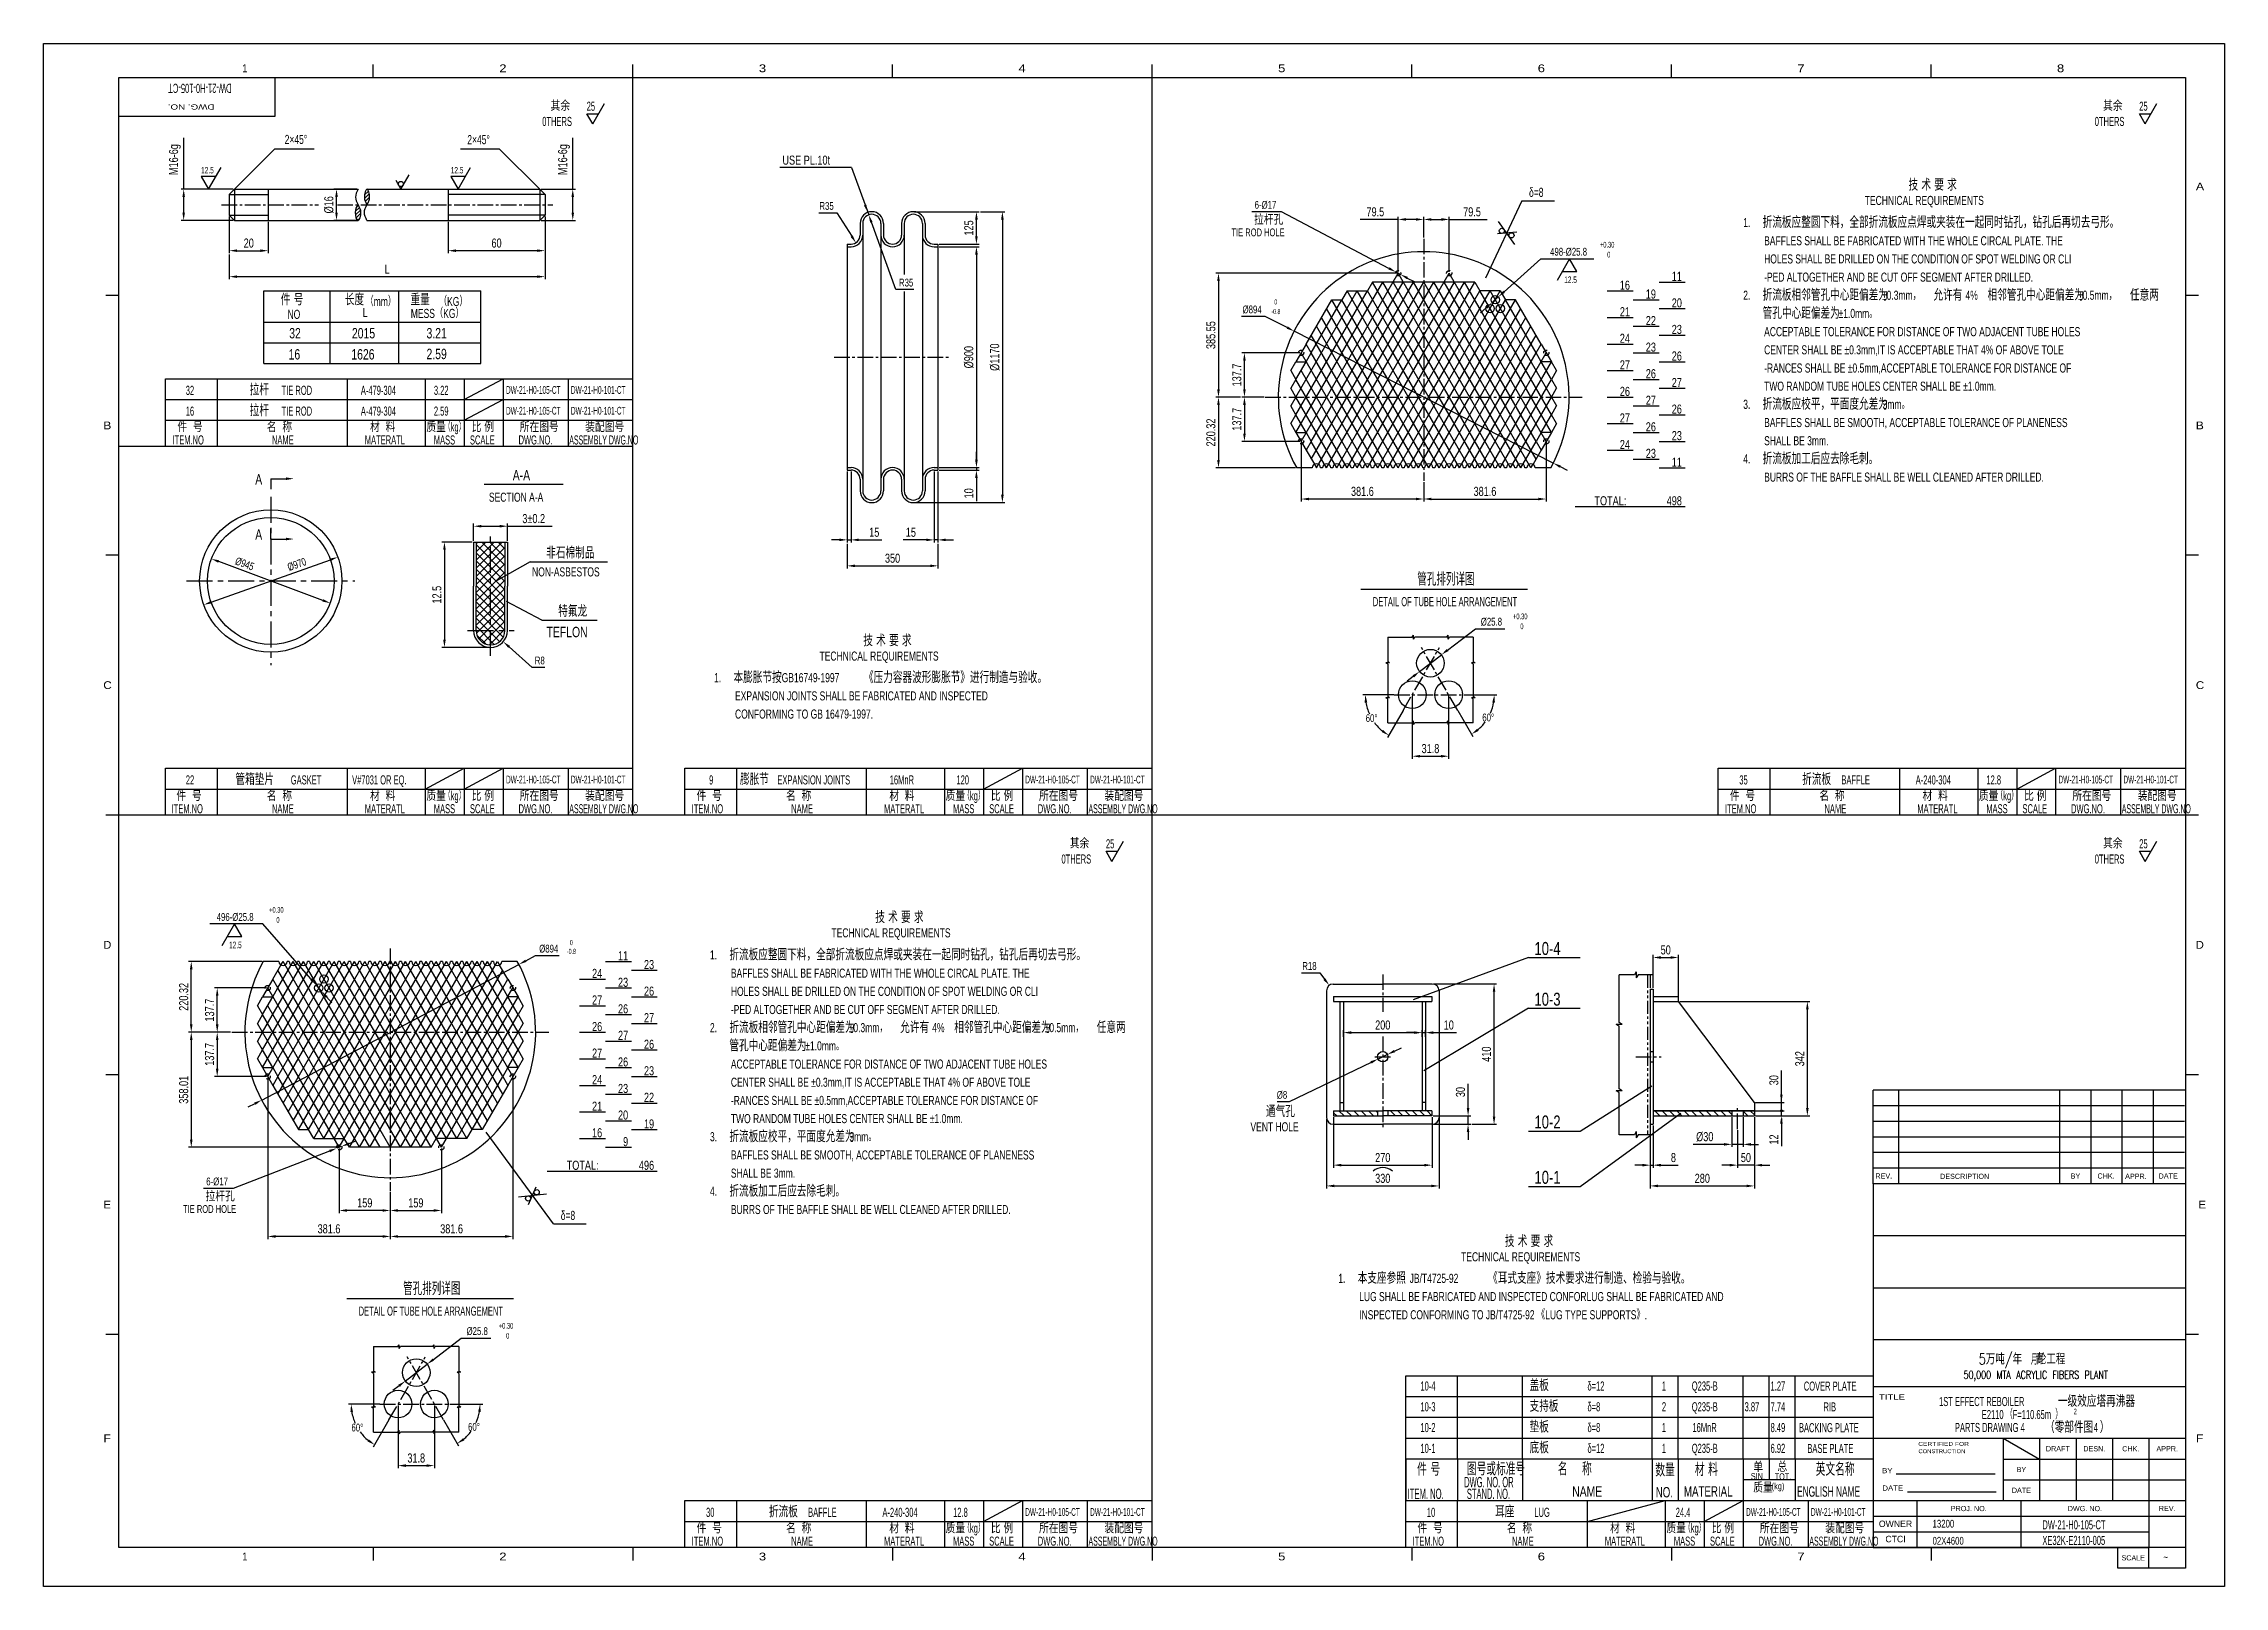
# Model space of a CAD drawing. Extents: x 0 to 840, y 0 to 594.
import ezdxf
from ezdxf.enums import TextEntityAlignment as Align

# ---------------------------------------------------------------- set-up
doc = ezdxf.new("R2010")
doc.units = 0
doc.header["$LTSCALE"] = 8
for name, pattern in [('CENTER', [2, 1.25, -0.25, 0.25, -0.25]), ('CENTER2', [1.125, 0.75, -0.125, 0.125, -0.125]), ('HIDDEN', [0.375, 0.25, -0.125]), ('PHANTOM2', [1.25, 0.625, -0.125, 0.125, -0.125, 0.125, -0.125])]:
    doc.linetypes.add(name, pattern=pattern)
doc.layers.get('0').update_dxf_attribs({"color": 2, "linetype": 'CONTINUOUS'})
doc.layers.get('DEFPOINTS').update_dxf_attribs({"linetype": 'CONTINUOUS'})
for name, color, linetype in [('3', 3, 'CENTER2'), ('5', 2, 'CONTINUOUS'), ('BORDER', 2, 'CONTINUOUS'), ('CEN', 3, 'CENTER'), ('D', 7, 'CONTINUOUS'), ('HID', 4, 'HIDDEN'), ('OT', 1, 'CONTINUOUS'), ('PHAN', 6, 'PHANTOM2'), ('TEXT', 7, 'CONTINUOUS'), ('X4600A1$0$BORDER', 7, 'CONTINUOUS')]:
    doc.layers.add(name, color=color, linetype=linetype)
doc.styles.add('HZ0', font='TXT', dxfattribs={"width": 0.75, "bigfont": 'HZTXT0'})
doc.styles.get("Standard").update_dxf_attribs({"font": 'JDECSTD', "width": 0.75, "bigfont": 'HZDX'})
doc.styles.add('X4600A1$0$STANDARD', font='AUCAD', dxfattribs={"width": 0.8})
doc.dimstyles.new('STANDARD$0', dxfattribs={"dimscale": 0, "dimtxt": 3.5, "dimasz": 3, "dimexe": 1, "dimexo": 0.5, "dimgap": 1, "dimtad": 1, "dimdsep": 46, "dimtxsty": 'Standard', "dimcen": 0, "dimclrd": 7, "dimclre": 7, "dimclrt": 7, "dimadec": 0, "dimazin": 0, "dimtfac": 0.714286, "dimtmove": 0, "dimatfit": 3, "dimfxl": 0, "dimtolj": 1, "dimarcsym": 0})
doc.dimstyles.new('STANDARD$2', dxfattribs={"dimscale": 0, "dimtxt": 3, "dimasz": 3, "dimexe": 1, "dimexo": 0.0625, "dimgap": 0.09, "dimtad": 0, "dimtih": 1, "dimtoh": 1, "dimzin": 0, "dimdsep": 46, "dimtxsty": 'Standard', "dimcen": 0.09, "dimclrt": 7, "dimazin": 0, "dimtfac": 1, "dimtofl": 0, "dimtmove": 0, "dimatfit": 3, "dimfxl": 0, "dimtolj": 1, "dimarcsym": 0})
doc.dimstyles.new('STANDARD$3', dxfattribs={"dimscale": 0, "dimtxt": 3, "dimasz": 3, "dimexe": 1, "dimexo": 0.5, "dimgap": 1, "dimtad": 1, "dimtoh": 1, "dimdsep": 46, "dimtxsty": 'Standard', "dimcen": 0, "dimclrd": 7, "dimclre": 7, "dimclrt": 7, "dimadec": 0, "dimazin": 0, "dimtfac": 0.714286, "dimtmove": 0, "dimatfit": 0, "dimfxl": 0, "dimtolj": 1, "dimarcsym": 0})
doc.dimstyles.new('STANDARD$4', dxfattribs={"dimscale": 0, "dimtxt": 3, "dimasz": 3, "dimexe": 1, "dimexo": 0.5, "dimgap": 1, "dimtad": 1, "dimtoh": 1, "dimdsep": 46, "dimtxsty": 'Standard', "dimcen": 0, "dimclrd": 7, "dimclre": 7, "dimclrt": 7, "dimadec": 0, "dimazin": 0, "dimtfac": 0.714286, "dimtofl": 0, "dimtmove": 1, "dimatfit": 0, "dimfxl": 0, "dimtolj": 1, "dimarcsym": 0})
pattern_1 = [(135, (-4372.3325, 5e-13), (-1.4142136, -1.4142136), [])]

msp = doc.modelspace()

# ---------------------------------------------------------------- texts
at = {"color": 7, "width": 0.6}
msp.add_text('DW-21-H0-105-CT', height=3.5, rotation=180, dxfattribs=at).set_placement((72.366, 578.533))
at = {"color": 7}
for s, height, width, p in [('其余', 4, 0.75, (195.274, 568.099)), ('25', 3.5, 0.6, (209.196, 568.163)), ('其余', 4, 0.75, (793.274, 568.099)), ('25', 3.5, 0.6, (807.196, 568.163)), ('0THERS', 3.5, 0.6, (192.065, 562.293)), ('0THERS', 3.5, 0.6, (790.065, 562.293)), ('δ=8', 3.5, 0.7, (572.158, 535.001)), ('技 术 要 求', 4.5, 0.75, (718.332, 537.397)), ('TECHNICAL REQUIREMENTS', 3.5, 0.7, (701.48, 531.878)), ('TIE ROD HOLE', 3, 0.7, (457.538, 519.824)), ('拉杆孔', 4, 0.75, (466.233, 524.271)), ('1.', 3.5, 0.7, (654.673, 523.374)), ('折流板应整圆下料，全部折流板应点焊或夹装在一起同时钻孔，钻孔后再切去弓形。', 4.5, 0.75, (662.14, 523.016)), ('BAFFLES SHALL BE FABRICATED WITH THE WHOLE CIRCAL PLATE. THE ', 3.5, 0.7, (662.719, 516.357)), ('HOLES SHALL BE DRILLED ON THE CONDITION OF SPOT WELDING OR CLI', 3.5, 0.7, (662.719, 509.357)), ('-PED ALTOGETHER AND BE CUT OFF SEGMENT AFTER DRILLED.', 3.5, 0.7, (662.719, 502.357)), ('件 号 ', 4.5, 0.75, (91.362, 493.233)), ('长度', 4.5, 0.75, (116.013, 493.233)), ('重量', 4.5, 0.75, (141.285, 493.233)), ('2.', 3.5, 0.7, (654.673, 495.374)), ('折流板相邻管孔中心距偏差为', 4.5, 0.75, (662.14, 495.016)), ('%%p0.3mm，', 3.5, 0.7, (708.098, 495.374)), ('允许有', 4.5, 0.75, (727.943, 495.016)), ('4%', 3.5, 0.7, (740.278, 495.374)), ('相邻管孔中心距偏差为', 4.5, 0.75, (748.777, 495.016)), ('%%p0.5mm，', 3.5, 0.7, (783.596, 495.374)), ('任意两', 4.5, 0.75, (803.646, 495.016)), ('管孔中心距偏差为', 4.5, 0.75, (662.14, 488.016)), ('%%p1.0mm。', 3.5, 0.7, (691.39, 488.374)), ('ACCEPTABLE TOLERANCE FOR DISTANCE OF TWO ADJACENT TUBE HOLES ', 3.5, 0.7, (662.719, 481.357)), ('-RANCES SHALL BE %%P0.5mm,ACCEPTABLE TOLERANCE FOR DISTANCE OF ', 3.5, 0.7, (662.719, 467.357)), ('CENTER SHALL BE %%P0.3mm,IT IS ACCEPTABLE THAT 4% OF ABOVE TOLE', 3.5, 0.7, (662.719, 474.357)), ('32', 3.5, 0.6, (54.759, 458.764)), ('拉杆', 4.5, 0.75, (79.385, 458.551)), ('TIE ROD', 3.5, 0.6, (91.659, 458.764)), ('A-479-304', 3.5, 0.6, (122.185, 458.764)), ('3.22', 3.5, 0.6, (150.328, 458.764)), ('DW-21-H0-105-CT', 3, 0.5, (178.092, 459.156)), ('DW-21-H0-101-CT', 3, 0.5, (203.092, 459.156)), ('TWO RANDOM TUBE HOLES CENTER SHALL BE %%P1.0mm.', 3.5, 0.7, (662.719, 460.357)), ('16', 3.5, 0.6, (54.759, 450.764)), ('拉杆', 4.5, 0.75, (79.385, 450.551)), ('TIE ROD', 3.5, 0.6, (91.659, 450.764)), ('A-479-304', 3.5, 0.6, (122.185, 450.764)), ('2.59', 3.5, 0.6, (150.328, 450.764)), ('DW-21-H0-105-CT', 3, 0.5, (178.092, 451.156)), ('DW-21-H0-101-CT', 3, 0.5, (203.092, 451.156)), ('3.', 3.5, 0.7, (654.673, 453.374)), ('折流板应校平，平面度允差为', 4.5, 0.75, (662.14, 453.016)), ('3mm。', 3.5, 0.7, (708.367, 453.374)), ('件  号', 4, 0.75, (51.524, 444.403)), ('名  称', 4, 0.75, (85.974, 444.403)), ('材  料', 4, 0.75, (125.736, 444.403)), ('质量', 4, 0.75, (147.433, 444.403)), ('（kg）', 3.5, 0.6, (154.078, 444.664)), ('比 例', 4, 0.75, (164.869, 444.403)), ('所在图号', 4, 0.75, (183.425, 444.403)), ('装配图号', 4, 0.75, (208.625, 444.403)), ('BAFFLES SHALL BE SMOOTH, ACCEPTABLE TOLERANCE OF PLANENESS ', 3.5, 0.7, (662.719, 446.357)), ('ITEM.NO', 3.5, 0.6, (49.658, 439.659)), ('NAME', 3.5, 0.6, (87.957, 439.659)), ('MATERATL', 3.5, 0.6, (123.716, 439.659)), ('MASS', 3.5, 0.6, (150.291, 439.659)), ('SCALE', 3.5, 0.6, (164.224, 439.659)), ('DWG.NO.', 3.5, 0.6, (182.935, 439.659)), ('ASSEMBLY DWG.NO', 3.5, 0.46, (202.476, 439.659)), ('折流板加工后应去除毛刺。', 4.5, 0.75, (662.14, 432.016)), ('SHALL BE 3mm.', 3.5, 0.7, (662.719, 439.357)), ('4.', 3.5, 0.7, (654.673, 432.374)), ('BURRS OF THE BAFFLE SHALL BE WELL CLEANED AFTER DRILLED.', 3.5, 0.7, (662.719, 425.357)), ('SECTION A-A', 3.5, 0.7, (171.538, 417.618)), ('非石棉制品', 4.5, 0.75, (193.602, 395.721)), ('NON-ASBESTOS', 3.5, 0.7, (188.15, 388.859)), ('管孔排列详图', 5, 0.7, (529.117, 385.304)), ('特氟龙', 4.5, 0.75, (198.222, 373.288)), ('技 术 要 求', 4.5, 0.75, (315.719, 361.961)), ('TECHNICAL REQUIREMENTS', 3.5, 0.7, (298.867, 356.442)), ('1.', 3.5, 0.7, (258.276, 348.134)), ('本膨胀节按', 4.5, 0.75, (265.743, 347.776)), ('EXPANSION JOINTS SHALL BE FABRICATED AND INSPECTED', 3.5, 0.7, (266.322, 341.117)), ('GB16749-1997', 3.5, 0.7, (284.296, 348.134)), ('《压力容器波形膨胀节》进行制造与验收。', 4.5, 0.75, (315.974, 347.776)), ('CONFORMING TO GB 16479-1997.', 3.5, 0.7, (266.322, 334.117)), ('22', 3.5, 0.6, (54.777, 308.764)), ('管箱垫片', 4.5, 0.75, (73.882, 308.551)), ('GASKET', 3.5, 0.6, (95.22, 308.764)), ('V#7031 OR EQ.', 3.5, 0.6, (118.837, 308.764)), ('DW-21-H0-105-CT', 3, 0.5, (178.092, 309.156)), ('DW-21-H0-101-CT', 3, 0.5, (203.092, 309.156)), ('9', 3.5, 0.6, (256.338, 308.764)), ('膨胀节', 4.5, 0.75, (268.221, 308.551)), ('EXPANSION JOINTS', 3.5, 0.57, (282.621, 308.764)), ('16MnR', 3.5, 0.6, (325.917, 308.764)), ('120', 3.5, 0.6, (351.608, 308.764)), ('DW-21-H0-105-CT', 3, 0.5, (378.092, 309.156)), ('DW-21-H0-101-CT', 3, 0.5, (403.092, 309.156)), ('35', 3.5, 0.6, (653.165, 308.764)), ('折流板', 4.5, 0.75, (677.386, 308.551)), ('BAFFLE', 3.5, 0.6, (692.488, 308.764)), ('A-240-304', 3.5, 0.6, (721.101, 308.764)), ('12.8', 3.5, 0.6, (748.328, 308.764)), ('DW-21-H0-105-CT', 3, 0.5, (776.092, 309.156)), ('DW-21-H0-101-CT', 3, 0.5, (801.092, 309.156)), ('件  号', 4, 0.75, (51.144, 302.403)), ('名  称', 4, 0.75, (85.974, 302.403)), ('材  料', 4, 0.75, (125.736, 302.403)), ('质量', 4, 0.75, (147.433, 302.403)), ('（kg）', 3.5, 0.6, (154.078, 302.664)), ('比 例', 4, 0.75, (164.869, 302.403)), ('所在图号', 4, 0.75, (183.425, 302.403)), ('装配图号', 4, 0.75, (208.625, 302.403)), ('件  号', 4, 0.75, (251.524, 302.403)), ('名  称', 4, 0.75, (285.974, 302.403)), ('材  料', 4, 0.75, (325.736, 302.403)), ('质量', 4, 0.75, (347.433, 302.403)), ('（kg）', 3.5, 0.6, (354.078, 302.664)), ('比 例', 4, 0.75, (364.869, 302.403)), ('所在图号', 4, 0.75, (383.425, 302.403)), ('装配图号', 4, 0.75, (408.625, 302.403)), ('件  号', 4, 0.75, (649.524, 302.403)), ('名  称', 4, 0.75, (683.974, 302.403)), ('材  料', 4, 0.75, (723.736, 302.403)), ('质量', 4, 0.75, (745.433, 302.403)), ('（kg）', 3.5, 0.6, (752.078, 302.664)), ('比 例', 4, 0.75, (762.869, 302.403)), ('所在图号', 4, 0.75, (781.425, 302.403)), ('装配图号', 4, 0.75, (806.625, 302.403)), ('ITEM.NO', 3.5, 0.6, (49.278, 297.659)), ('NAME', 3.5, 0.6, (87.957, 297.659)), ('MATERATL', 3.5, 0.6, (123.716, 297.659)), ('MASS', 3.5, 0.6, (150.291, 297.659)), ('SCALE', 3.5, 0.6, (164.224, 297.659)), ('DWG.NO.', 3.5, 0.6, (182.935, 297.659)), ('ASSEMBLY DWG.NO', 3.5, 0.46, (202.476, 297.659)), ('ITEM.NO', 3.5, 0.6, (249.658, 297.659)), ('NAME', 3.5, 0.6, (287.957, 297.659)), ('MATERATL', 3.5, 0.6, (323.716, 297.659)), ('MASS', 3.5, 0.6, (350.291, 297.659)), ('SCALE', 3.5, 0.6, (364.224, 297.659)), ('DWG.NO.', 3.5, 0.6, (382.935, 297.659)), ('ASSEMBLY DWG.NO', 3.5, 0.46, (402.476, 297.659)), ('ITEM.NO', 3.5, 0.6, (647.658, 297.659)), ('NAME', 3.5, 0.6, (685.957, 297.659)), ('MATERATL', 3.5, 0.6, (721.716, 297.659)), ('MASS', 3.5, 0.6, (748.291, 297.659)), ('SCALE', 3.5, 0.6, (762.224, 297.659)), ('DWG.NO.', 3.5, 0.6, (780.935, 297.659)), ('ASSEMBLY DWG.NO', 3.5, 0.46, (800.476, 297.659)), ('其余', 4, 0.75, (395.274, 284.099)), ('25', 3.5, 0.6, (409.196, 284.163)), ('其余', 4, 0.75, (793.274, 284.099)), ('25', 3.5, 0.6, (807.196, 284.163)), ('0THERS', 3.5, 0.6, (392.065, 278.293)), ('0THERS', 3.5, 0.6, (790.065, 278.293)), ('TECHNICAL REQUIREMENTS', 3.5, 0.7, (303.48, 249.878)), ('技 术 要 求', 4.5, 0.75, (320.332, 255.397)), ('1.', 3.5, 0.7, (256.673, 241.374)), ('折流板应整圆下料，全部折流板应点焊或夹装在一起同时钻孔，钻孔后再切去弓形。', 4.5, 0.75, (264.14, 241.016)), ('10-4', 5, 0.75, (574.265, 243.104)), ('BAFFLES SHALL BE FABRICATED WITH THE WHOLE CIRCAL PLATE. THE ', 3.5, 0.7, (264.719, 234.357)), ('HOLES SHALL BE DRILLED ON THE CONDITION OF SPOT WELDING OR CLI', 3.5, 0.7, (264.719, 227.357)), ('10-3', 5, 0.75, (574.265, 223.578)), ('-PED ALTOGETHER AND BE CUT OFF SEGMENT AFTER DRILLED.', 3.5, 0.7, (264.719, 220.357)), ('2.', 3.5, 0.7, (256.673, 213.374)), ('折流板相邻管孔中心距偏差为', 4.5, 0.75, (264.14, 213.016)), ('管孔中心距偏差为', 4.5, 0.75, (264.14, 206.016)), ('%%p0.3mm，', 3.5, 0.7, (310.098, 213.374)), ('允许有', 4.5, 0.75, (329.943, 213.016)), ('4%', 3.5, 0.7, (342.278, 213.374)), ('相邻管孔中心距偏差为', 4.5, 0.75, (350.777, 213.016)), ('%%p0.5mm，', 3.5, 0.7, (385.596, 213.374)), ('任意两', 4.5, 0.75, (405.646, 213.016)), ('ACCEPTABLE TOLERANCE FOR DISTANCE OF TWO ADJACENT TUBE HOLES ', 3.5, 0.7, (264.719, 199.357)), ('%%p1.0mm。', 3.5, 0.7, (293.39, 206.374)), ('CENTER SHALL BE %%P0.3mm,IT IS ACCEPTABLE THAT 4% OF ABOVE TOLE', 3.5, 0.7, (264.719, 192.357)), ('-RANCES SHALL BE %%P0.5mm,ACCEPTABLE TOLERANCE FOR DISTANCE OF ', 3.5, 0.7, (264.719, 185.357)), ('TWO RANDOM TUBE HOLES CENTER SHALL BE %%P1.0mm.', 3.5, 0.7, (264.719, 178.357)), ('VENT HOLE', 3.5, 0.7, (464.851, 175.195)), ('10-2', 5, 0.75, (574.265, 176.3)), ('3.', 3.5, 0.7, (256.673, 171.374)), ('折流板应校平，平面度允差为', 4.5, 0.75, (264.14, 171.016)), ('3mm。', 3.5, 0.7, (310.367, 171.374)), ('SHALL BE 3mm.', 3.5, 0.7, (264.719, 157.357)), ('BAFFLES SHALL BE SMOOTH, ACCEPTABLE TOLERANCE OF PLANENESS ', 3.5, 0.7, (264.719, 164.357)), ('10-1', 5, 0.75, (574.265, 154.993)), ('拉杆孔', 4, 0.75, (62.408, 148.238)), ('4.', 3.5, 0.7, (256.673, 150.374)), ('折流板加工后应去除毛刺。', 4.5, 0.75, (264.14, 150.016)), ('TIE ROD HOLE', 3, 0.7, (53.713, 143.792)), ('δ=8', 3.5, 0.7, (199.191, 141.085)), ('BURRS OF THE BAFFLE SHALL BE WELL CLEANED AFTER DRILLED.', 3.5, 0.7, (264.719, 143.357)), ('技 术 要 求', 4.5, 0.75, (562.852, 130.674)), ('TECHNICAL REQUIREMENTS', 3.5, 0.7, (546, 125.154)), ('管孔排列详图', 5, 0.7, (138.459, 112.159)), ('1.', 3.5, 0.7, (498.695, 116.847)), ('本支座参照', 4.5, 0.75, (506.162, 116.489)), ('JB/T4725-92', 3.5, 0.7, (526.182, 116.847)), ('《耳式支座》技术要求进行制造、检验与验收。', 4.5, 0.75, (556.392, 116.489)), ('LUG SHALL BE FABRICATED AND INSPECTED CONFORLUG SHALL BE FABRICATED AND ', 3.5, 0.7, (506.741, 109.83)), ('INSPECTED CONFORMING TO JB/T4725-92 《LUG TYPE SUPPORTS》.', 3.5, 0.7, (506.741, 102.83)), ('10-4', 3.5, 0.6, (530.331, 75.399)), ('盖板', 4.5, 0.75, (572.372, 75.187)), ('δ=12', 3.5, 0.6, (594.675, 75.399)), ('1', 3.5, 0.6, (623.339, 75.399)), ('Q235-B', 3.5, 0.6, (634.851, 75.399)), ('1.27', 3.5, 0.6, (665.203, 75.399)), ('COVER PLATE', 3.5, 0.6, (677.992, 75.356)), ('10-3', 3.5, 0.6, (530.331, 67.399)), ('支持板', 4.5, 0.75, (572.372, 67.187)), ('δ=8', 3.5, 0.6, (594.675, 67.399)), ('2', 3.5, 0.6, (623.339, 67.399)), ('Q235-B', 3.5, 0.6, (634.851, 67.399)), ('3.87', 3.5, 0.6, (655.203, 67.399)), ('7.74', 3.5, 0.6, (665.203, 67.399)), ('RIB', 3.5, 0.6, (685.576, 67.356)), ('1ST EFFECT REBOILER', 3.5, 0.6, (730.093, 69.418)), ('E2110 （F=110.65m  ）', 3.5, 0.6, (746.566, 64.418)), ('一级效应塔再沸器', 4.5, 0.75, (775.878, 69.089)), ('2', 2.2, 0.6, (781.921, 66.217)), ('10-2', 3.5, 0.6, (530.331, 59.399)), ('垫板', 4.5, 0.75, (572.372, 59.187)), ('δ=8', 3.5, 0.6, (594.675, 59.399)), ('1', 3.5, 0.6, (623.339, 59.399)), ('16MnR', 3.5, 0.6, (635.119, 59.399)), ('8.49', 3.5, 0.6, (665.203, 59.399)), ('BACKING PLATE', 3.5, 0.6, (676.133, 59.356)), ('PARTS DRAWING 4', 3.5, 0.6, (736.201, 59.418)), ('（零部件图  ）', 4.5, 0.75, (770.923, 59.089)), ('4', 3.5, 0.6, (789.65, 59.418)), ('10-1', 3.5, 0.6, (530.331, 51.399)), ('底板', 4.5, 0.75, (572.372, 51.187)), ('δ=12', 3.5, 0.6, (594.675, 51.399)), ('1', 3.5, 0.6, (623.339, 51.399)), ('Q235-B', 3.5, 0.6, (634.851, 51.399)), ('6.92', 3.5, 0.6, (665.203, 51.399)), ('BASE PLATE', 3.5, 0.6, (679.355, 51.356)), ('30', 3.5, 0.6, (255.165, 26.764)), ('折流板', 4.5, 0.75, (279.386, 26.551)), ('BAFFLE', 3.5, 0.6, (294.488, 26.764)), ('A-240-304', 3.5, 0.6, (323.101, 26.764)), ('12.8', 3.5, 0.6, (350.328, 26.764)), ('DW-21-H0-105-CT', 3, 0.5, (378.092, 27.156)), ('DW-21-H0-101-CT', 3, 0.5, (403.092, 27.156)), ('10', 3.5, 0.6, (532.818, 26.764)), ('耳座', 4.5, 0.75, (559.078, 26.551)), ('LUG', 3.5, 0.6, (574.181, 26.764)), ('24.4', 3.5, 0.6, (628.667, 26.764)), ('DW-21-H0-105-CT', 3, 0.5, (655.745, 27.156)), ('DW-21-H0-101-CT', 3, 0.5, (680.745, 27.156)), ('DW-21-H0-105-CT', 3.5, 0.6, (769.902, 21.951)), ('ITEM.NO', 3.5, 0.6, (249.658, 15.659)), ('件  号', 4, 0.75, (251.524, 20.403)), ('名  称', 4, 0.75, (285.974, 20.403)), ('NAME', 3.5, 0.6, (287.957, 15.659)), ('MATERATL', 3.5, 0.6, (323.716, 15.659)), ('材  料', 4, 0.75, (325.736, 20.403)), ('质量', 4, 0.75, (347.433, 20.403)), ('MASS', 3.5, 0.6, (350.291, 15.659)), ('（kg）', 3.5, 0.6, (354.078, 20.664)), ('SCALE', 3.5, 0.6, (364.224, 15.659)), ('比 例', 4, 0.75, (364.869, 20.403)), ('DWG.NO.', 3.5, 0.6, (382.935, 15.659)), ('所在图号', 4, 0.75, (383.425, 20.403)), ('ASSEMBLY DWG.NO', 3.5, 0.46, (402.476, 15.659)), ('装配图号', 4, 0.75, (408.625, 20.403)), ('ITEM.NO', 3.5, 0.6, (527.311, 15.659)), ('件  号', 4, 0.75, (529.177, 20.403)), ('名  称', 4, 0.75, (563.627, 20.403)), ('NAME', 3.5, 0.6, (565.61, 15.659)), ('MATERATL', 3.5, 0.6, (601.369, 15.659)), ('材  料', 4, 0.75, (603.389, 20.403)), ('质量', 4, 0.75, (625.086, 20.403)), ('MASS', 3.5, 0.6, (627.944, 15.659)), ('（kg）', 3.5, 0.6, (631.731, 20.664)), ('SCALE', 3.5, 0.6, (641.878, 15.659)), ('比 例', 4, 0.75, (642.522, 20.403)), ('DWG.NO.', 3.5, 0.6, (660.588, 15.659)), ('所在图号', 4, 0.75, (661.079, 20.403)), ('ASSEMBLY DWG.NO', 3.5, 0.46, (680.13, 15.659)), ('装配图号', 4, 0.75, (686.279, 20.403)), ('XE32K-E2110-005', 3.5, 0.6, (769.902, 15.951))]:
    msp.add_text(s, height=height, dxfattribs=dict(at, width=width)).set_placement(p)
for s, height, width, p in [('2×45%%D', 3.5, 0.7, (97.201, 557.116)), ('2×45%%D', 3.5, 0.7, (167.542, 557.035)), ('（mm）', 3.5, 0.7, (129.874, 495.097)), ('（KG）', 3.5, 0.7, (157.79, 495.097)), ('NO', 3.5, 0.7, (96.408, 489.781)), ('L', 3.5, 0.7, (123.831, 490.508)), ('MESS（KG）', 3.5, 0.7, (151.629, 490.508)), ('通气孔', 4.5, 0.75, (476.408, 183.163))]:
    msp.add_text(s, height=height, dxfattribs=dict(at, width=width)).set_placement(p, align=Align.MIDDLE)
at = {"color": 7, "width": 0.6}
for s, height, p in [('+0.30', 2.2, (602.256, 516.589)), ('0', 2.2, (602.883, 512.759)), ('-0.8', 2, (474.665, 490.855)), ('0', 2, (474.606, 494.564)), ('+0.30', 2.2, (568.783, 373.478)), ('0', 2.2, (569.411, 369.647)), ('+0.30', 2.2, (89.646, 260.453)), ('0', 2.2, (90.273, 256.622)), ('-0.8', 2, (203.306, 244.483)), ('0', 2, (203.247, 247.888)), ('+0.30', 2.2, (178.125, 100.333)), ('0', 2.2, (178.752, 96.502))]:
    msp.add_text(s, height=height, rotation=360, dxfattribs=at).set_placement(p, align=Align.MIDDLE)
at = {"color": 7, "width": 0.75}
for s, p in [('11', (631.039, 502.658)), ('16', (611.039, 499.25)), ('19', (621.039, 495.842)), ('20', (631.039, 492.434)), ('21', (611.039, 489.026)), ('22', (621.039, 485.618)), ('24', (611.039, 478.802)), ('23', (621.039, 475.394)), ('23', (631.039, 482.21)), ('27', (611.039, 468.578)), ('26', (631.039, 471.986)), ('26', (621.039, 465.17)), ('27', (631.039, 461.762)), ('26', (611.039, 458.354)), ('27', (621.039, 454.946)), ('26', (631.039, 451.537)), ('27', (611.039, 448.129)), ('26', (621.039, 444.721)), ('24', (611.039, 437.905)), ('23', (621.039, 434.497)), ('23', (631.039, 441.313)), ('11', (631.039, 431.089)), ('TOTAL:', (609.642, 416.23)), ('498', (631.039, 416.23)), ('11', (225.152, 241.07)), ('24', (215.152, 234.254)), ('23', (235.152, 237.662)), ('27', (215.152, 224.03)), ('23', (225.152, 230.846)), ('26', (235.152, 227.438)), ('26', (225.152, 220.622)), ('27', (235.152, 217.214)), ('26', (215.152, 213.806)), ('27', (225.152, 210.398)), ('26', (235.152, 206.99)), ('27', (215.152, 203.582)), ('26', (225.152, 200.174)), ('24', (215.152, 193.358)), ('23', (225.152, 189.95)), ('23', (235.152, 196.766)), ('21', (215.152, 183.134)), ('22', (235.152, 186.542)), ('16', (215.152, 172.91)), ('20', (225.152, 179.726)), ('19', (235.152, 176.318)), ('9', (225.152, 169.502)), ('TOTAL:', (213.755, 160.379)), ('496', (235.152, 160.379))]:
    msp.add_text(s, height=3.5, dxfattribs=at).set_placement(p, align=Align.RIGHT)
at = {"color": 7, "linetype": 'Continuous', "width": 0.75}
for s, p in [('32', (96.837, 482.508)), ('2015', (123.227, 482.508)), ('3.21', (151.387, 482.508)), ('16', (96.604, 474.371)), ('1626', (122.994, 474.371)), ('2.59', (151.387, 474.508))]:
    msp.add_text(s, height=4, dxfattribs=at).set_placement(p, align=Align.MIDDLE)
at = {"color": 7, "width": 0.6}
for p in [(539.788, 377.399), (149.129, 104.254)]:
    msp.add_text('DETAIL OF TUBE HOLE ARRANGEMENT', height=3.5, dxfattribs=at).set_placement(p, align=Align.CENTER)
at = {"layer": 'BORDER', "color": 3, "ltscale": 100, "style": 'HZ0'}
for s, width, p in [('5万吨/年  纶工程', 0.75, (745.386, 85.436)), ('月 ', 0.45, (765.469, 85.317)), ('青 ', 0.55, (767.321, 85.536))]:
    msp.add_text(s, height=4.2439, dxfattribs=dict(at, width=width)).set_placement(p)
at = {"layer": 'BORDER', "color": 2, "linetype": 'Continuous', "style": 'HZ0', "width": 0.75}
msp.add_text('50,000 MTA ACRYLIC FIBERS PLANT', height=3.00428, dxfattribs=at).set_placement((767.35, 80.994), align=Align.MIDDLE)
at = {"layer": 'D'}
for s, height, width, p in [('件 号 ', 5, 0.75, (529.069, 42.564)), ('DWG. NO. OR', 4, 0.5, (547.179, 38.14)), ('图号或标准号', 5, 0.65, (548.238, 42.739)), ('名    称 ', 5, 0.75, (583.251, 42.707)), ('数量 ', 5, 0.75, (620.81, 42.291)), ('材 料 ', 5, 0.75, (636.026, 42.501)), ('SIN.', 2.5, 0.7, (657.604, 41.141)), ('单', 4, 0.75, (658.55, 43.99)), ('TOT.', 2.5, 0.7, (666.791, 41.034)), ('总', 4, 0.75, (667.849, 44.08)), ('英文名称', 5, 0.75, (682.575, 42.558)), ('ITEM. NO.', 4, 0.55, (525.411, 33.642)), ('STAND. NO.', 4, 0.5, (548.213, 33.625)), ('NAME', 4, 0.75, (588.776, 34.515)), ('NO.', 4, 0.7, (620.958, 34.252)), ('MATERIAL', 4, 0.7, (631.82, 34.572)), ('质量 ', 4, 0.75, (658.54, 36.079)), ('(kg)', 2.5, 0.75, (665.603, 37.357)), ('ENGLISH NAME', 4, 0.6, (675.409, 34.518))]:
    msp.add_text(s, height=height, dxfattribs=dict(at, width=width)).set_placement(p)
at = {"layer": 'OT', "color": 2, "width": 0.75}
for s, p in [('13200', (727.583, 22.619)), ('02X4600', (727.583, 16.049)), ('~', (816.477, 9.765))]:
    msp.add_text(s, height=3, dxfattribs=at).set_placement(p)
at = {"layer": 'TEXT', "color": 7}
for s, height, width, p in [('12.5', 2.5, 0.6, (63.101, 545.269)), ('12.5', 2.5, 0.6, (159.262, 545.269)), ('A', 4, 0.75, (82.855, 426.242)), ('A', 4, 0.75, (82.855, 404.988))]:
    msp.add_text(s, height=height, dxfattribs=dict(at, width=width)).set_placement(p, align=Align.MIDDLE)
at = {"layer": 'TEXT', "color": 7, "width": 0.75}
for s, height, p in [('USE PL.10t', 3.5, (284.584, 547.386)), ('A-A', 4, (180.705, 425.821)), ('TEFLON', 4, (193.715, 365.454))]:
    msp.add_text(s, height=height, dxfattribs=at).set_placement(p)
at = {"layer": 'TEXT', "color": 7, "width": 0.6}
for p in [(588.154, 503.093), (73.87, 246.957)]:
    msp.add_text('12.5', height=2.5, rotation=360, dxfattribs=at).set_placement(p, align=Align.MIDDLE)
at = {"layer": 'TEXT', "color": 7, "width": 0.75}
for s, p in [('30', (668.208, 192.939)), ('12', (668.208, 170.096))]:
    msp.add_text(s, height=3.5, rotation=90, dxfattribs=at).set_placement(p)
at = {"layer": 'X4600A1$0$BORDER', "color": 3, "style": 'X4600A1$0$STANDARD', "oblique": 0.000019}
for s, width, p, p2 in [('1', 1.194118, (76.5, 583), (78.465, 583)), ('2', 1.16, (175.5, 583), (178.306, 583)), ('3', 1.16, (275.5, 583), (278.306, 583)), ('4', 1.16, (375.5, 583), (378.306, 583)), ('5', 1.16, (475.5, 583), (478.306, 583)), ('6', 1.16, (575.5, 583), (578.306, 583)), ('7', 1.16, (675.5, 583), (678.306, 583)), ('8', 1.16, (775.5, 583), (778.306, 583)), ('A', 1.235185, (829, 537.5), (832.227, 537.5)), ('B', 1.226923, (23, 445.5), (26.087, 445.5)), ('B', 1.226923, (829, 445.5), (832.087, 445.5)), ('C', 1.235185, (23, 345.5), (26.227, 345.5)), ('C', 1.235185, (829, 345.5), (832.227, 345.5)), ('D', 1.226923, (23, 245.5), (26.087, 245.5)), ('D', 1.226923, (829, 245.5), (832.087, 245.5)), ('E', 1.218, (23, 145.5), (25.947, 145.5)), ('E', 1.218, (830, 145.5), (832.947, 145.5)), ('F', 1.218, (23, 55.5), (25.947, 55.5)), ('F', 1.218, (829, 55.5), (831.947, 55.5)), ('1', 1.194118, (76.5, 10), (78.465, 10)), ('2', 1.16, (175.5, 10), (178.306, 10)), ('3', 1.16, (275.5, 10), (278.306, 10)), ('4', 1.16, (375.5, 10), (378.306, 10)), ('5', 1.16, (475.5, 10), (478.306, 10)), ('6', 1.16, (575.5, 10), (578.306, 10)), ('7', 1.16, (675.5, 10), (678.306, 10))]:
    msp.add_text(s, height=3, dxfattribs=dict(at, width=width)).set_placement(p, p2, align=Align.FIT)
at = {"layer": 'X4600A1$0$BORDER', "color": 2, "style": 'X4600A1$0$STANDARD', "oblique": 0.000019, "width": 1.179661}
msp.add_text('DWG. NO.', height=2, rotation=180, dxfattribs=at).set_placement((65.8, 570.6), (47.839, 570.6), align=Align.FIT)
at = {"layer": 'X4600A1$0$BORDER', "color": 2, "style": 'X4600A1$0$STANDARD', "oblique": 0.000019}
for s, height, p in [('REV.', 2.0058, (705.573, 158)), ('DESCRIPTION', 2.00578, (730.492, 157.875)), ('BY', 2.0058, (780.783, 158)), ('CHK.', 2.0058, (791.108, 158)), ('APPR.', 2.0058, (801.767, 157.9)), ('DATE', 2.0058, (814.675, 158))]:
    msp.add_text(s, height=height, dxfattribs=at).set_placement(p, align=Align.MIDDLE_LEFT)
for s, height, width, p, p2 in [('TITLE', 2.0058, 1.040268, (706.96, 71.885), (716.989, 71.885)), ('CERTIFIED FOR', 1.50434, 1.012563, (722.064, 54.092), (741.621, 54.092)), ('CONSTRUCTION', 1.50434, 1.016393, (722.165, 51.284), (740.217, 51.284)), ('BY', 2.0058, 1.087719, (708.163, 43.561), (712.175, 43.561)), ('DATE', 2.0058, 1.050847, (708.264, 36.842), (716.287, 36.842))]:
    msp.add_text(s, height=height, dxfattribs=dict(at, width=width)).set_placement(p, p2, align=Align.FIT)
for s, p in [('DRAFT', (775.858, 53)), ('DESN.', (789.899, 53)), ('CHK.', (803.939, 53)), ('APPR.', (817.98, 53)), ('BY', (761.818, 45)), ('DATE', (761.818, 37)), ('PROJ. NO.', (741.532, 29.97)), ('DWG. NO.', (786.275, 29.97))]:
    msp.add_text(s, height=2.0058, dxfattribs=at).set_placement(p, align=Align.MIDDLE_CENTER)
at = {"layer": 'X4600A1$0$BORDER', "color": 2, "linetype": 'Continuous', "style": 'X4600A1$0$STANDARD'}
for s, p in [('OWNER', (713.33, 24.08)), ('CTCI', (713.33, 18.224))]:
    msp.add_text(s, height=2.5036, dxfattribs=at).set_placement(p, align=Align.MIDDLE)
at = {"layer": 'X4600A1$0$BORDER', "color": 2, "style": 'X4600A1$0$STANDARD', "oblique": 0.000019}
msp.add_text('REV.', height=2.0058, dxfattribs=at).set_placement((817.98, 30), align=Align.MIDDLE)
at = {"layer": 'X4600A1$0$BORDER', "color": 2, "style": 'X4600A1$0$STANDARD', "oblique": 0.000019, "width": 0.9}
msp.add_text('SCALE', height=2.0058, dxfattribs=at).set_placement((800.38, 10.988), align=Align.MIDDLE_LEFT)

# ---------------------------------------------------------------- blocks, each defined once
blk = doc.blocks.new('*D16')
at = {"layer": 'DEFPOINTS', "color": 0}
for p in [(155.8, 525.94), (193.14, 527.44), (155.8, 514.28)]:
    blk.add_point(p, dxfattribs=at)
at = {"layer": 'TEXT', "color": 7, "lineweight": -2}
for p, q in [((155.8, 525.44), (155.8, 513.28)), ((193.14, 526.94), (193.14, 513.28)), ((190.14, 514.28), (158.8, 514.28))]:
    blk.add_line(p, q, dxfattribs=at)
at = {"layer": 'TEXT', "color": 7}
for points in [[(158.8, 514.78), (158.8, 513.78), (155.8, 514.28)], [(190.14, 514.78), (190.14, 513.78), (193.14, 514.28)]]:
    blk.add_solid(points, dxfattribs=at)
at = {"layer": 'TEXT', "color": 7, "insert": (174.47, 517.19), "char_height": 3.5, "attachment_point": 5}
blk.add_mtext('\\A1;60', dxfattribs=at)
blk = doc.blocks.new('*D17')
at = {"layer": 'DEFPOINTS', "color": 0}
for p in [(193.14, 527.94), (71.52, 513.28), (193.14, 504.28)]:
    blk.add_point(p, dxfattribs=at)
at = {"layer": 'TEXT', "color": 7, "lineweight": -2}
for p, q in [((193.14, 527.44), (193.14, 503.28)), ((71.52, 512.78), (71.52, 503.28)), ((74.52, 504.28), (190.14, 504.28))]:
    blk.add_line(p, q, dxfattribs=at)
at = {"layer": 'TEXT', "color": 7}
for points in [[(74.52, 504.78), (74.52, 503.78), (71.52, 504.28)], [(190.14, 504.78), (190.14, 503.78), (193.14, 504.28)]]:
    blk.add_solid(points, dxfattribs=at)
at = {"layer": 'TEXT', "color": 7, "insert": (132.33, 507.19), "char_height": 3.5, "attachment_point": 5}
blk.add_mtext('\\A1;L', dxfattribs=at)
blk = doc.blocks.new('*D18')
at = {"layer": 'DEFPOINTS', "color": 0}
for p in [(71.52, 527.94), (86.52, 525.94), (86.52, 514.28)]:
    blk.add_point(p, dxfattribs=at)
at = {"layer": 'TEXT', "color": 7, "lineweight": -2}
for p, q in [((71.52, 527.44), (71.52, 513.28)), ((86.52, 525.44), (86.52, 513.28)), ((74.52, 514.28), (83.52, 514.28))]:
    blk.add_line(p, q, dxfattribs=at)
at = {"layer": 'TEXT', "color": 7}
for points in [[(74.52, 514.78), (74.52, 513.78), (71.52, 514.28)], [(83.52, 514.78), (83.52, 513.78), (86.52, 514.28)]]:
    blk.add_solid(points, dxfattribs=at)
at = {"layer": 'TEXT', "color": 7, "insert": (79.02, 517.19), "char_height": 3.5, "attachment_point": 5}
blk.add_mtext('\\A1;20', dxfattribs=at)
blk = doc.blocks.new('*D19')
at = {"layer": 'DEFPOINTS', "color": 0}
for p in [(53.95, 537.94), (73.52, 537.94), (73.52, 525.94)]:
    blk.add_point(p, dxfattribs=at)
at = {"layer": 'TEXT', "color": 7, "lineweight": -2}
for p, q in [((53.95, 537.94), (53.95, 557.76)), ((73.02, 537.94), (52.95, 537.94)), ((53.95, 528.94), (53.95, 534.94)), ((73.02, 525.94), (52.95, 525.94))]:
    blk.add_line(p, q, dxfattribs=at)
at = {"layer": 'TEXT', "color": 7}
for points in [[(53.45, 534.94), (54.45, 534.94), (53.95, 537.94)], [(53.45, 528.94), (54.45, 528.94), (53.95, 525.94)]]:
    blk.add_solid(points, dxfattribs=at)
at = {"layer": 'TEXT', "color": 7, "insert": (50.57, 549.35), "char_height": 3.5, "attachment_point": 5, "rotation": 90}
blk.add_mtext('\\A1;M16-6g', dxfattribs=at)
blk = doc.blocks.new('*D20')
at = {"layer": 'DEFPOINTS', "color": 0}
for p in [(112.82, 537.94), (121.11, 537.94), (121.11, 525.94)]:
    blk.add_point(p, dxfattribs=at)
at = {"layer": 'TEXT', "color": 7, "lineweight": -2}
for p, q in [((120.61, 537.94), (111.82, 537.94)), ((112.82, 528.94), (112.82, 534.94)), ((120.61, 525.94), (111.82, 525.94))]:
    blk.add_line(p, q, dxfattribs=at)
at = {"layer": 'TEXT', "color": 7}
for points in [[(112.32, 534.94), (113.32, 534.94), (112.82, 537.94)], [(112.32, 528.94), (113.32, 528.94), (112.82, 525.94)]]:
    blk.add_solid(points, dxfattribs=at)
at = {"layer": 'TEXT', "color": 7, "insert": (109.9, 531.94), "char_height": 3.5, "attachment_point": 5, "rotation": 90}
blk.add_mtext('\\A1;%%C16', dxfattribs=at)
blk = doc.blocks.new('*D21')
at = {"layer": 'DEFPOINTS', "color": 0}
for p in [(172.15, 368.06), (177.04, 363.73)]:
    blk.add_point(p, dxfattribs=at)
at = {"layer": 'TEXT', "color": 7, "lineweight": -2}
for p, q in [((188.22, 353.83), (179.29, 361.74)), ((193, 353.83), (188.22, 353.83))]:
    blk.add_line(p, q, dxfattribs=at)
at = {"layer": 'TEXT', "color": 7}
blk.add_solid([(179.62, 362.11), (178.96, 361.36), (177.04, 363.73)], dxfattribs=at)
at = {"layer": 'TEXT', "color": 7, "insert": (191.11, 356.47), "char_height": 3, "attachment_point": 5}
blk.add_mtext('\\A1;R8', dxfattribs=at)
blk = doc.blocks.new('*D22')
at = {"layer": 'DEFPOINTS', "color": 0}
for p in [(178.68, 408.19), (165.61, 402.11), (178.68, 402.11)]:
    blk.add_point(p, dxfattribs=at)
at = {"layer": 'TEXT', "color": 7, "lineweight": -2}
for p, q in [((165.61, 402.61), (165.61, 409.19)), ((168.61, 408.19), (175.68, 408.19)), ((178.68, 402.61), (178.68, 409.19)), ((178.68, 408.19), (195.88, 408.19))]:
    blk.add_line(p, q, dxfattribs=at)
at = {"layer": 'TEXT', "color": 7}
for points in [[(168.61, 408.69), (168.61, 407.69), (165.61, 408.19)], [(175.68, 408.69), (175.68, 407.69), (178.68, 408.19)]]:
    blk.add_solid(points, dxfattribs=at)
at = {"layer": 'TEXT', "color": 7, "insert": (188.78, 411.11), "char_height": 3.5, "attachment_point": 5}
blk.add_mtext('\\A1;3±0.2', dxfattribs=at)
blk = doc.blocks.new('*D23')
at = {"layer": 'DEFPOINTS', "color": 0}
for p in [(191.14, 537.94), (203.82, 537.94), (191.14, 525.94)]:
    blk.add_point(p, dxfattribs=at)
at = {"layer": 'TEXT', "color": 7, "lineweight": -2}
for p, q in [((203.82, 537.94), (203.82, 557.76)), ((191.64, 537.94), (204.82, 537.94)), ((203.82, 528.94), (203.82, 534.94)), ((191.64, 525.94), (204.82, 525.94))]:
    blk.add_line(p, q, dxfattribs=at)
at = {"layer": 'TEXT', "color": 7}
for points in [[(203.32, 534.94), (204.32, 534.94), (203.82, 537.94)], [(203.32, 528.94), (204.32, 528.94), (203.82, 525.94)]]:
    blk.add_solid(points, dxfattribs=at)
at = {"layer": 'TEXT', "color": 7, "insert": (200.45, 549.35), "char_height": 3.5, "attachment_point": 5, "rotation": 90}
blk.add_mtext('\\A1;M16-6g', dxfattribs=at)
blk = doc.blocks.new('*D24')
at = {"layer": 'DEFPOINTS', "color": 0}
for p in [(534.89, 231.93), (558.68, 231.93), (549.68, 177.91)]:
    blk.add_point(p, dxfattribs=at)
at = {"layer": 'TEXT', "color": 7, "lineweight": -2}
for p, q in [((535.39, 231.93), (559.68, 231.93)), ((558.68, 180.91), (558.68, 228.93)), ((550.18, 177.91), (559.68, 177.91))]:
    blk.add_line(p, q, dxfattribs=at)
at = {"layer": 'TEXT', "color": 7}
for points in [[(558.18, 228.93), (559.18, 228.93), (558.68, 231.93)], [(558.18, 180.91), (559.18, 180.91), (558.68, 177.91)]]:
    blk.add_solid(points, dxfattribs=at)
at = {"layer": 'TEXT', "color": 7, "insert": (555.76, 204.92), "char_height": 3.5, "attachment_point": 5, "rotation": 90}
blk.add_mtext('\\A1;410', dxfattribs=at)
blk = doc.blocks.new('*D25')
at = {"layer": 'DEFPOINTS', "color": 0}
for p in [(514.02, 203.05), (517.62, 204.79)]:
    blk.add_point(p, dxfattribs=at)
at = {"layer": 'TEXT', "color": 7, "lineweight": -2}
for p, q in [((511.32, 201.75), (479.82, 186.55)), ((517.62, 204.79), (514.02, 203.05)), ((520.32, 206.09), (523.02, 207.4)), ((479.82, 186.55), (475.19, 186.55))]:
    blk.add_line(p, q, dxfattribs=at)
at = {"layer": 'TEXT', "color": 7}
for points in [[(511.1, 202.2), (511.53, 201.3), (514.02, 203.05)], [(520.11, 206.54), (520.54, 205.64), (517.62, 204.79)]]:
    blk.add_solid(points, dxfattribs=at)
at = {"layer": 'TEXT', "color": 7, "insert": (477.01, 189.19), "char_height": 3, "attachment_point": 5}
blk.add_mtext('\\A1;%%c8', dxfattribs=at)
blk = doc.blocks.new('*D26')
at = {"layer": 'DEFPOINTS', "color": 0}
for p in [(494.14, 180.51), (537.49, 181.16), (537.49, 154.18)]:
    blk.add_point(p, dxfattribs=at)
at = {"layer": 'TEXT', "color": 7, "lineweight": -2}
for p, q in [((494.14, 180.01), (494.14, 153.18)), ((537.49, 180.66), (537.49, 153.18)), ((497.14, 154.18), (534.49, 154.18))]:
    blk.add_line(p, q, dxfattribs=at)
at = {"layer": 'TEXT', "color": 7}
for points in [[(497.14, 154.68), (497.14, 153.68), (494.14, 154.18)], [(534.49, 154.68), (534.49, 153.68), (537.49, 154.18)]]:
    blk.add_solid(points, dxfattribs=at)
at = {"layer": 'TEXT', "color": 7, "insert": (515.82, 157.09), "char_height": 3.5, "attachment_point": 5}
blk.add_mtext('\\A1;330', dxfattribs=at)
blk = doc.blocks.new('*D27')
at = {"layer": 'DEFPOINTS', "color": 0}
for p in [(496.85, 181.16), (534.79, 181.16), (534.79, 162.18)]:
    blk.add_point(p, dxfattribs=at)
at = {"layer": 'TEXT', "color": 7, "lineweight": -2}
for p, q in [((496.85, 180.66), (496.85, 161.18)), ((534.79, 180.66), (534.79, 161.18)), ((499.85, 162.18), (531.79, 162.18))]:
    blk.add_line(p, q, dxfattribs=at)
at = {"layer": 'TEXT', "color": 7}
for points in [[(499.85, 162.68), (499.85, 161.68), (496.85, 162.18)], [(531.79, 162.68), (531.79, 161.68), (534.79, 162.18)]]:
    blk.add_solid(points, dxfattribs=at)
at = {"layer": 'TEXT', "color": 7, "insert": (515.82, 165.09), "char_height": 3.5, "attachment_point": 5}
blk.add_mtext('\\A1;270', dxfattribs=at)
blk = doc.blocks.new('*D28')
at = {"layer": 'DEFPOINTS', "color": 0}
for p in [(534.79, 181.16), (534.89, 177.91), (548.68, 181.16)]:
    blk.add_point(p, dxfattribs=at)
at = {"layer": 'TEXT', "color": 7, "lineweight": -2}
for p, q in [((548.68, 184.16), (548.68, 193.48)), ((535.29, 181.16), (549.68, 181.16)), ((535.39, 177.91), (549.68, 177.91)), ((548.68, 177.91), (548.68, 181.16)), ((548.68, 174.91), (548.68, 171.91))]:
    blk.add_line(p, q, dxfattribs=at)
at = {"layer": 'TEXT', "color": 7}
for points in [[(548.18, 184.16), (549.18, 184.16), (548.68, 181.16)], [(548.18, 174.91), (549.18, 174.91), (548.68, 177.91)]]:
    blk.add_solid(points, dxfattribs=at)
at = {"layer": 'TEXT', "color": 7, "insert": (545.76, 190.32), "char_height": 3.5, "attachment_point": 5, "rotation": 90}
blk.add_mtext('\\A1;30', dxfattribs=at)
blk = doc.blocks.new('*D29')
at = {"layer": 'DEFPOINTS', "color": 0}
for p in [(495.18, 231.41), (496.75, 229.33)]:
    blk.add_point(p, dxfattribs=at)
at = {"layer": 'TEXT', "color": 7, "lineweight": -2}
for p, q in [((484.56, 236.21), (491.58, 236.21)), ((491.58, 236.21), (493.38, 233.81))]:
    blk.add_line(p, q, dxfattribs=at)
at = {"layer": 'TEXT', "color": 7}
blk.add_solid([(493.78, 234.11), (492.98, 233.51), (495.18, 231.41)], dxfattribs=at)
at = {"layer": 'TEXT', "color": 7, "insert": (487.57, 238.85), "char_height": 3, "attachment_point": 5}
blk.add_mtext('\\A1;R18', dxfattribs=at)
blk = doc.blocks.new('*D30')
at = {"layer": 'DEFPOINTS', "color": 0}
for p in [(500.65, 211.13), (530.99, 213.21), (530.99, 211.13)]:
    blk.add_point(p, dxfattribs=at)
at = {"layer": 'TEXT', "color": 7, "lineweight": -2}
for p, q in [((500.65, 211.63), (500.65, 214.21)), ((503.65, 213.21), (527.99, 213.21)), ((530.99, 211.63), (530.99, 214.21))]:
    blk.add_line(p, q, dxfattribs=at)
at = {"layer": 'TEXT', "color": 7}
for points in [[(503.65, 213.71), (503.65, 212.71), (500.65, 213.21)], [(527.99, 213.71), (527.99, 212.71), (530.99, 213.21)]]:
    blk.add_solid(points, dxfattribs=at)
at = {"layer": 'TEXT', "color": 7, "insert": (515.82, 216.12), "char_height": 3.5, "attachment_point": 5}
blk.add_mtext('\\A1;200', dxfattribs=at)
blk = doc.blocks.new('*D31')
at = {"layer": 'DEFPOINTS', "color": 0}
for p in [(530.99, 211.13), (532.29, 213.21), (532.29, 211.13)]:
    blk.add_point(p, dxfattribs=at)
at = {"layer": 'TEXT', "color": 7, "lineweight": -2}
for p, q in [((527.99, 213.21), (524.99, 213.21)), ((530.99, 211.63), (530.99, 214.21)), ((530.99, 213.21), (532.29, 213.21)), ((532.29, 211.63), (532.29, 214.21)), ((535.29, 213.21), (544.19, 213.21))]:
    blk.add_line(p, q, dxfattribs=at)
at = {"layer": 'TEXT', "color": 7}
for points in [[(527.99, 213.71), (527.99, 212.71), (530.99, 213.21)], [(535.29, 213.71), (535.29, 212.71), (532.29, 213.21)]]:
    blk.add_solid(points, dxfattribs=at)
at = {"layer": 'TEXT', "color": 7, "insert": (541.24, 216.12), "char_height": 3.5, "attachment_point": 5}
blk.add_mtext('\\A1;10', dxfattribs=at)
blk = doc.blocks.new('*D32')
at = {"layer": 'DEFPOINTS', "color": 0}
for p in [(629.69, 225.16), (679.37, 225.16), (669.92, 181.16)]:
    blk.add_point(p, dxfattribs=at)
at = {"layer": 'TEXT', "color": 7, "lineweight": -2}
for p, q in [((630.19, 225.16), (680.37, 225.16)), ((679.37, 184.16), (679.37, 222.16)), ((670.42, 181.16), (680.37, 181.16))]:
    blk.add_line(p, q, dxfattribs=at)
at = {"layer": 'TEXT', "color": 7}
for points in [[(678.87, 222.16), (679.87, 222.16), (679.37, 225.16)], [(678.87, 184.16), (679.87, 184.16), (679.37, 181.16)]]:
    blk.add_solid(points, dxfattribs=at)
at = {"layer": 'TEXT', "color": 7, "insert": (676.46, 203.16), "char_height": 3.5, "attachment_point": 5, "rotation": 90}
blk.add_mtext('\\A1;342', dxfattribs=at)
blk = doc.blocks.new('*D33')
at = {"layer": 'DEFPOINTS', "color": 0}
for p in [(619.93, 177.91), (618.85, 173.41), (619.93, 162.18)]:
    blk.add_point(p, dxfattribs=at)
at = {"layer": 'TEXT', "color": 7, "lineweight": -2}
for p, q in [((619.93, 177.41), (619.93, 161.18)), ((618.85, 172.91), (618.85, 161.18)), ((615.85, 162.18), (612.85, 162.18)), ((618.85, 162.18), (619.93, 162.18)), ((622.93, 162.18), (629.63, 162.18))]:
    blk.add_line(p, q, dxfattribs=at)
at = {"layer": 'TEXT', "color": 7}
for points in [[(615.85, 162.68), (615.85, 161.68), (618.85, 162.18)], [(622.93, 162.68), (622.93, 161.68), (619.93, 162.18)]]:
    blk.add_solid(points, dxfattribs=at)
at = {"layer": 'TEXT', "color": 7, "insert": (627.78, 165.09), "char_height": 3.5, "attachment_point": 5}
blk.add_mtext('\\A1;8', dxfattribs=at)
blk = doc.blocks.new('*D34')
at = {"layer": 'DEFPOINTS', "color": 0}
for p in [(658.95, 181.16), (618.85, 173.91), (658.95, 154.18)]:
    blk.add_point(p, dxfattribs=at)
at = {"layer": 'TEXT', "color": 7, "lineweight": -2}
for p, q in [((658.95, 180.66), (658.95, 153.18)), ((618.85, 173.41), (618.85, 153.18)), ((621.85, 154.18), (655.95, 154.18))]:
    blk.add_line(p, q, dxfattribs=at)
at = {"layer": 'TEXT', "color": 7}
for points in [[(621.85, 154.68), (621.85, 153.68), (618.85, 154.18)], [(655.95, 154.68), (655.95, 153.68), (658.95, 154.18)]]:
    blk.add_solid(points, dxfattribs=at)
at = {"layer": 'TEXT', "color": 7, "insert": (638.9, 157.09), "char_height": 3.5, "attachment_point": 5}
blk.add_mtext('\\A1;280', dxfattribs=at)
blk = doc.blocks.new('*D35')
at = {"layer": 'DEFPOINTS', "color": 0}
for p in [(650.28, 181.16), (654.61, 181.16), (650.28, 170.18)]:
    blk.add_point(p, dxfattribs=at)
at = {"layer": 'TEXT', "color": 7, "lineweight": -2}
for p, q in [((650.28, 180.66), (650.28, 169.18)), ((654.61, 180.66), (654.61, 169.18)), ((647.28, 170.18), (635.42, 170.18)), ((654.61, 170.18), (650.28, 170.18)), ((657.61, 170.18), (660.61, 170.18))]:
    blk.add_line(p, q, dxfattribs=at)
at = {"layer": 'TEXT', "color": 7}
for points in [[(647.28, 170.68), (647.28, 169.68), (650.28, 170.18)], [(657.61, 170.68), (657.61, 169.68), (654.61, 170.18)]]:
    blk.add_solid(points, dxfattribs=at)
at = {"layer": 'TEXT', "color": 7, "insert": (639.85, 173.09), "char_height": 3.5, "attachment_point": 5}
blk.add_mtext('\\A1;%%C30', dxfattribs=at)
blk = doc.blocks.new('*D36')
at = {"layer": 'DEFPOINTS', "color": 0}
for p in [(658.95, 180.66), (652.44, 176.1), (652.44, 162.18)]:
    blk.add_point(p, dxfattribs=at)
at = {"layer": 'TEXT', "color": 7, "lineweight": -2}
for p, q in [((658.95, 180.16), (658.95, 161.18)), ((652.44, 175.6), (652.44, 161.18)), ((649.44, 162.18), (646.44, 162.18)), ((658.95, 162.18), (652.44, 162.18)), ((661.95, 162.18), (664.95, 162.18))]:
    blk.add_line(p, q, dxfattribs=at)
at = {"layer": 'TEXT', "color": 7}
for points in [[(649.44, 162.68), (649.44, 161.68), (652.44, 162.18)], [(661.95, 162.68), (661.95, 161.68), (658.95, 162.18)]]:
    blk.add_solid(points, dxfattribs=at)
at = {"layer": 'TEXT', "color": 7, "insert": (655.7, 165.09), "char_height": 3.5, "attachment_point": 5}
blk.add_mtext('\\A1;50', dxfattribs=at)
blk = doc.blocks.new('*D37')
at = {"layer": 'DEFPOINTS', "color": 0}
for p in [(113.32, 396.3), (61.68, 377.93)]:
    blk.add_point(p, dxfattribs=at)
at = {"layer": 'TEXT', "color": 7, "lineweight": -2}
blk.add_line((64.51, 378.93), (110.49, 395.29), dxfattribs=at)
at = {"layer": 'TEXT', "color": 7}
for points in [[(110.32, 395.76), (110.66, 394.82), (113.32, 396.3)], [(64.34, 379.4), (64.68, 378.46), (61.68, 377.93)]]:
    blk.add_solid(points, dxfattribs=at)
at = {"layer": 'TEXT', "color": 7, "insert": (97.55, 393.49), "char_height": 3, "attachment_point": 5, "rotation": 19.58402}
blk.add_mtext('\\A1;%%c970', dxfattribs=at)
blk = doc.blocks.new('*D38')
at = {"layer": 'DEFPOINTS', "color": 0}
for p in [(64.63, 395.63), (110.37, 378.59)]:
    blk.add_point(p, dxfattribs=at)
at = {"layer": 'TEXT', "color": 7, "lineweight": -2}
blk.add_line((107.56, 379.64), (67.44, 394.58), dxfattribs=at)
at = {"layer": 'TEXT', "color": 7}
for points in [[(67.62, 395.05), (67.27, 394.11), (64.63, 395.63)], [(107.73, 380.11), (107.38, 379.17), (110.37, 378.59)]]:
    blk.add_solid(points, dxfattribs=at)
at = {"layer": 'TEXT', "color": 7, "insert": (77.43, 393.68), "char_height": 3, "attachment_point": 5, "rotation": 339.57381}
blk.add_mtext('\\A1;%%c945', dxfattribs=at)
blk = doc.blocks.new('*D40')
at = {"layer": 'DEFPOINTS', "color": 0}
for p in [(147.03, 88.37), (129.53, 70.18), (157.53, 70.18), (119.53, 63.99), (133.03, 64.12)]:
    blk.add_point(p, dxfattribs=at)
at = {"layer": 'TEXT', "color": 0}
for p, q in [((129.47, 70.18), (117.44, 70.18)), ((133, 64.06), (126.98, 53.64))]:
    blk.add_line(p, q, dxfattribs=at)
for start, end in [(189.50919, 204.05212), (216.32981, 230.49081)]:
    blk.add_arc((136.53, 70.18), 18.1, start, end, dxfattribs=at)
for points in [[(118.19, 67.15), (119.18, 67.23), (118.44, 70.18)], [(125.3, 56.63), (124.73, 55.81), (127.48, 54.51)]]:
    blk.add_solid(points, dxfattribs=at)
at = {"layer": 'TEXT', "color": 7, "insert": (120.86, 61.13), "char_height": 3, "attachment_point": 5}
blk.add_mtext('\\A1;60°', dxfattribs=at)
blk = doc.blocks.new('*D39')
at = {"layer": 'DEFPOINTS', "color": 0}
for p in [(140.03, 88.37), (129.53, 70.18), (157.53, 70.18), (154.03, 64.12), (164.01, 58.87)]:
    blk.add_point(p, dxfattribs=at)
at = {"layer": 'TEXT', "color": 0}
for p, q in [((157.59, 70.18), (169.13, 70.18)), ((154.06, 64.06), (159.83, 54.08))]:
    blk.add_line(p, q, dxfattribs=at)
for start, end in [(309.78124, 323.48234), (336.11329, 350.21876)]:
    blk.add_arc((150.53, 70.18), 17.59, start, end, dxfattribs=at)
for points in [[(167.37, 67.23), (168.37, 67.15), (168.13, 70.18)], [(162.08, 56.25), (161.5, 57.07), (159.33, 54.94)]]:
    blk.add_solid(points, dxfattribs=at)
at = {"layer": 'TEXT', "color": 7, "insert": (165.77, 61.38), "char_height": 3, "attachment_point": 5}
blk.add_mtext('\\A1;60°', dxfattribs=at)
blk = doc.blocks.new('*D42')
at = {"layer": 'DEFPOINTS', "color": 0}
for p in [(136.53, 70.18), (150.53, 70.18), (150.53, 46.49)]:
    blk.add_point(p, dxfattribs=at)
at = {"layer": 'TEXT', "color": 7, "lineweight": -2}
for p, q in [((136.53, 69.68), (136.53, 45.49)), ((150.53, 69.68), (150.53, 45.49)), ((139.53, 46.49), (147.53, 46.49))]:
    blk.add_line(p, q, dxfattribs=at)
at = {"layer": 'TEXT', "color": 7}
for points in [[(139.53, 46.99), (139.53, 45.99), (136.53, 46.49)], [(147.53, 46.99), (147.53, 45.99), (150.53, 46.49)]]:
    blk.add_solid(points, dxfattribs=at)
at = {"layer": 'TEXT', "color": 7, "insert": (143.53, 49.4), "char_height": 3.5, "attachment_point": 5}
blk.add_mtext('\\A1;31.8', dxfattribs=at)
blk = doc.blocks.new('*D41')
at = {"layer": 'DEFPOINTS', "color": 0}
for p in [(147.75, 85.55), (139.31, 79.06)]:
    blk.add_point(p, dxfattribs=at)
at = {"layer": 'TEXT', "color": 7, "lineweight": -2}
for p, q in [((150.13, 87.37), (160.82, 95.59)), ((160.82, 95.59), (172.2, 95.59)), ((139.31, 79.06), (147.75, 85.55)), ((136.93, 77.24), (134.56, 75.41))]:
    blk.add_line(p, q, dxfattribs=at)
at = {"layer": 'TEXT', "color": 7}
for points in [[(149.83, 87.77), (150.43, 86.98), (147.75, 85.55)], [(136.63, 77.63), (137.24, 76.84), (139.31, 79.06)]]:
    blk.add_solid(points, dxfattribs=at)
at = {"layer": 'TEXT', "color": 7, "insert": (167.01, 98.23), "char_height": 3, "attachment_point": 5}
blk.add_mtext('\\A1;%%c25.8', dxfattribs=at)
blk = doc.blocks.new('*D46')
at = {"layer": 'DEFPOINTS', "color": 0}
for p in [(538.41, 358.69), (529.97, 352.21)]:
    blk.add_point(p, dxfattribs=at)
at = {"layer": 'TEXT', "color": 7, "lineweight": -2}
for p, q in [((540.79, 360.52), (551.48, 368.73)), ((551.48, 368.73), (562.86, 368.73)), ((529.97, 352.21), (538.41, 358.69)), ((527.59, 350.38), (525.21, 348.55))]:
    blk.add_line(p, q, dxfattribs=at)
at = {"layer": 'TEXT', "color": 7}
for points in [[(540.48, 360.91), (541.09, 360.12), (538.41, 358.69)], [(527.29, 350.78), (527.9, 349.98), (529.97, 352.21)]]:
    blk.add_solid(points, dxfattribs=at)
at = {"layer": 'TEXT', "color": 7, "insert": (557.67, 371.37), "char_height": 3, "attachment_point": 5}
blk.add_mtext('\\A1;%%c25.8', dxfattribs=at)
blk = doc.blocks.new('*D44')
at = {"layer": 'DEFPOINTS', "color": 0}
for p in [(530.69, 361.51), (520.19, 343.32), (544.69, 337.26), (548.19, 343.32), (554.67, 332.02)]:
    blk.add_point(p, dxfattribs=at)
at = {"layer": 'TEXT', "color": 0}
for p, q in [((544.72, 337.21), (550.49, 327.22)), ((548.25, 343.32), (559.79, 343.32))]:
    blk.add_line(p, q, dxfattribs=at)
for start, end in [(336.11329, 350.21876), (309.78124, 323.48234)]:
    blk.add_arc((541.19, 343.32), 17.59, start, end, dxfattribs=at)
for points in [[(558.03, 340.38), (559.03, 340.29), (558.79, 343.32)], [(552.73, 329.39), (552.16, 330.21), (549.99, 328.09)]]:
    blk.add_solid(points, dxfattribs=at)
at = {"layer": 'TEXT', "color": 7, "insert": (556.43, 334.53), "char_height": 3, "attachment_point": 5}
blk.add_mtext('\\A1;60°', dxfattribs=at)
blk = doc.blocks.new('*D43')
at = {"layer": 'DEFPOINTS', "color": 0}
for p in [(537.69, 361.51), (510.19, 337.14), (520.19, 343.32), (523.69, 337.26), (548.19, 343.32)]:
    blk.add_point(p, dxfattribs=at)
at = {"layer": 'TEXT', "color": 0}
for p, q in [((520.13, 343.32), (508.09, 343.32)), ((523.66, 337.21), (517.64, 326.79))]:
    blk.add_line(p, q, dxfattribs=at)
for start, end in [(189.50919, 204.05212), (216.32981, 230.49081)]:
    blk.add_arc((527.19, 343.32), 18.1, start, end, dxfattribs=at)
for points in [[(508.84, 340.29), (509.84, 340.38), (509.09, 343.32)], [(515.96, 329.77), (515.39, 328.95), (518.14, 327.65)]]:
    blk.add_solid(points, dxfattribs=at)
at = {"layer": 'TEXT', "color": 7, "insert": (511.52, 334.28), "char_height": 3, "attachment_point": 5}
blk.add_mtext('\\A1;60°', dxfattribs=at)
blk = doc.blocks.new('*D45')
at = {"layer": 'DEFPOINTS', "color": 0}
for p in [(527.19, 343.32), (541.19, 343.32), (541.19, 319.63)]:
    blk.add_point(p, dxfattribs=at)
at = {"layer": 'TEXT', "color": 7, "lineweight": -2}
for p, q in [((527.19, 342.82), (527.19, 318.63)), ((541.19, 342.82), (541.19, 318.63)), ((530.19, 319.63), (538.19, 319.63))]:
    blk.add_line(p, q, dxfattribs=at)
at = {"layer": 'TEXT', "color": 7}
for points in [[(530.19, 320.13), (530.19, 319.13), (527.19, 319.63)], [(538.19, 320.13), (538.19, 319.13), (541.19, 319.63)]]:
    blk.add_solid(points, dxfattribs=at)
at = {"layer": 'TEXT', "color": 7, "insert": (534.19, 322.55), "char_height": 3.5, "attachment_point": 5}
blk.add_mtext('\\A1;31.8', dxfattribs=at)
blk = doc.blocks.new('*D47')
at = {"layer": 'DEFPOINTS', "color": 0}
for p in [(629.69, 242.13), (619.93, 229.93), (629.69, 225.16)]:
    blk.add_point(p, dxfattribs=at)
at = {"layer": 'TEXT', "color": 7, "lineweight": -2}
for p, q in [((619.93, 230.43), (619.93, 243.13)), ((622.93, 242.13), (626.69, 242.13)), ((629.69, 225.66), (629.69, 243.13))]:
    blk.add_line(p, q, dxfattribs=at)
at = {"layer": 'TEXT', "color": 7}
for points in [[(622.93, 242.63), (622.93, 241.63), (619.93, 242.13)], [(626.69, 242.63), (626.69, 241.63), (629.69, 242.13)]]:
    blk.add_solid(points, dxfattribs=at)
at = {"layer": 'TEXT', "color": 7, "insert": (624.81, 245.04), "char_height": 3.5, "attachment_point": 5}
blk.add_mtext('\\A1;50', dxfattribs=at)
blk = doc.blocks.new('*D48')
at = {"layer": 'DEFPOINTS', "color": 0}
for p in [(344.5, 515.78), (344.5, 430.78), (359.31, 430.78)]:
    blk.add_point(p, dxfattribs=at)
at = {"layer": 'TEXT', "color": 7, "lineweight": -2}
for p, q in [((345, 515.78), (360.31, 515.78)), ((359.31, 512.78), (359.31, 433.78)), ((345, 430.78), (360.31, 430.78))]:
    blk.add_line(p, q, dxfattribs=at)
at = {"layer": 'TEXT', "color": 7}
for points in [[(358.81, 512.78), (359.81, 512.78), (359.31, 515.78)], [(358.81, 433.78), (359.81, 433.78), (359.31, 430.78)]]:
    blk.add_solid(points, dxfattribs=at)
at = {"layer": 'TEXT', "color": 7, "insert": (356.39, 473.28), "char_height": 3.5, "attachment_point": 5, "rotation": 90}
blk.add_mtext('\\A1;%%C900', dxfattribs=at)
blk = doc.blocks.new('*D49')
at = {"layer": 'DEFPOINTS', "color": 0}
for p in [(335, 529.28), (359.31, 529.28), (344.5, 516.78)]:
    blk.add_point(p, dxfattribs=at)
at = {"layer": 'TEXT', "color": 7, "lineweight": -2}
for p, q in [((335.5, 529.28), (360.31, 529.28)), ((359.31, 519.78), (359.31, 526.28)), ((345, 516.78), (360.31, 516.78))]:
    blk.add_line(p, q, dxfattribs=at)
at = {"layer": 'TEXT', "color": 7}
for points in [[(358.81, 526.28), (359.81, 526.28), (359.31, 529.28)], [(358.81, 519.78), (359.81, 519.78), (359.31, 516.78)]]:
    blk.add_solid(points, dxfattribs=at)
at = {"layer": 'TEXT', "color": 7, "insert": (356.39, 523.03), "char_height": 3.5, "attachment_point": 5, "rotation": 90}
blk.add_mtext('\\A1;125', dxfattribs=at)
blk = doc.blocks.new('*D50')
at = {"layer": 'DEFPOINTS', "color": 0}
for p in [(360.31, 529.28), (335, 417.28), (369.31, 417.28)]:
    blk.add_point(p, dxfattribs=at)
at = {"layer": 'TEXT', "color": 7, "lineweight": -2}
for p, q in [((360.81, 529.28), (370.31, 529.28)), ((369.31, 526.28), (369.31, 420.28)), ((335.5, 417.28), (370.31, 417.28))]:
    blk.add_line(p, q, dxfattribs=at)
at = {"layer": 'TEXT', "color": 7}
for points in [[(368.81, 526.28), (369.81, 526.28), (369.31, 529.28)], [(368.81, 420.28), (369.81, 420.28), (369.31, 417.28)]]:
    blk.add_solid(points, dxfattribs=at)
at = {"layer": 'TEXT', "color": 7, "insert": (366.39, 473.28), "char_height": 3.5, "attachment_point": 5, "rotation": 90}
blk.add_mtext('\\A1;%%C1170', dxfattribs=at)
blk = doc.blocks.new('*D51')
at = {"layer": 'DEFPOINTS', "color": 0}
for p in [(309.5, 429.78), (311, 429.78), (311, 402.93)]:
    blk.add_point(p, dxfattribs=at)
at = {"layer": 'TEXT', "color": 7, "lineweight": -2}
for p, q in [((309.5, 429.28), (309.5, 401.93)), ((311, 429.28), (311, 401.93)), ((306.5, 402.93), (303.5, 402.93)), ((309.5, 402.93), (311, 402.93)), ((314, 402.93), (322.9, 402.93))]:
    blk.add_line(p, q, dxfattribs=at)
at = {"layer": 'TEXT', "color": 7}
for points in [[(306.5, 403.43), (306.5, 402.43), (309.5, 402.93)], [(314, 403.43), (314, 402.43), (311, 402.93)]]:
    blk.add_solid(points, dxfattribs=at)
at = {"layer": 'TEXT', "color": 7, "insert": (319.95, 405.85), "char_height": 3.5, "attachment_point": 5}
blk.add_mtext('\\A1;15', dxfattribs=at)
blk = doc.blocks.new('*D52')
at = {"layer": 'DEFPOINTS', "color": 0}
for p in [(343, 429.78), (344.5, 429.78), (343, 402.93)]:
    blk.add_point(p, dxfattribs=at)
at = {"layer": 'TEXT', "color": 7, "lineweight": -2}
for p, q in [((343, 429.28), (343, 401.93)), ((344.5, 429.28), (344.5, 401.93)), ((340, 402.93), (331.1, 402.93)), ((344.5, 402.93), (343, 402.93)), ((347.5, 402.93), (350.5, 402.93))]:
    blk.add_line(p, q, dxfattribs=at)
at = {"layer": 'TEXT', "color": 7}
for points in [[(340, 403.43), (340, 402.43), (343, 402.93)], [(347.5, 403.43), (347.5, 402.43), (344.5, 402.93)]]:
    blk.add_solid(points, dxfattribs=at)
at = {"layer": 'TEXT', "color": 7, "insert": (334.05, 405.85), "char_height": 3.5, "attachment_point": 5}
blk.add_mtext('\\A1;15', dxfattribs=at)
blk = doc.blocks.new('*D53')
at = {"layer": 'DEFPOINTS', "color": 0}
for p in [(309.5, 401.93), (344.5, 401.93), (344.5, 392.93)]:
    blk.add_point(p, dxfattribs=at)
at = {"layer": 'TEXT', "color": 7, "lineweight": -2}
for p, q in [((309.5, 401.43), (309.5, 391.93)), ((344.5, 401.43), (344.5, 391.93)), ((312.5, 392.93), (341.5, 392.93))]:
    blk.add_line(p, q, dxfattribs=at)
at = {"layer": 'TEXT', "color": 7}
for points in [[(312.5, 393.43), (312.5, 392.43), (309.5, 392.93)], [(341.5, 393.43), (341.5, 392.43), (344.5, 392.93)]]:
    blk.add_solid(points, dxfattribs=at)
at = {"layer": 'TEXT', "color": 7, "insert": (327, 395.85), "char_height": 3.5, "attachment_point": 5}
blk.add_mtext('\\A1;350', dxfattribs=at)
blk = doc.blocks.new('*D54')
at = {"layer": 'DEFPOINTS', "color": 0}
for p in [(311, 520.28), (312.87, 517.32)]:
    blk.add_point(p, dxfattribs=at)
at = {"layer": 'TEXT', "color": 7, "lineweight": -2}
for p, q in [((298.57, 528.86), (305.59, 528.86)), ((305.59, 528.86), (311.27, 519.86))]:
    blk.add_line(p, q, dxfattribs=at)
at = {"layer": 'TEXT', "color": 7}
blk.add_solid([(311.69, 520.13), (310.84, 519.59), (312.87, 517.32)], dxfattribs=at)
at = {"layer": 'TEXT', "color": 7, "insert": (301.58, 531.5), "char_height": 3, "attachment_point": 5}
blk.add_mtext('\\A1;R35', dxfattribs=at)
blk = doc.blocks.new('*D55')
at = {"layer": 'DEFPOINTS', "color": 0}
for p in [(317.81, 528.07), (319, 524.78)]:
    blk.add_point(p, dxfattribs=at)
at = {"layer": 'TEXT', "color": 7, "lineweight": -2}
for p, q in [((328.22, 499.33), (318.83, 525.25)), ((335.24, 499.33), (328.22, 499.33))]:
    blk.add_line(p, q, dxfattribs=at)
at = {"layer": 'TEXT', "color": 7}
blk.add_solid([(319.3, 525.42), (318.36, 525.08), (317.81, 528.07)], dxfattribs=at)
at = {"layer": 'TEXT', "color": 7, "insert": (332.23, 501.97), "char_height": 3, "attachment_point": 5}
blk.add_mtext('\\A1;R35', dxfattribs=at)
blk = doc.blocks.new('*D56')
at = {"layer": 'DEFPOINTS', "color": 0}
for p in [(541.42, 526.31), (531.58, 518.9), (541.42, 505.61)]:
    blk.add_point(p, dxfattribs=at)
at = {"layer": 'TEXT', "color": 7, "lineweight": -2}
for p, q in [((531.58, 519.4), (531.58, 527.31)), ((534.58, 526.31), (538.42, 526.31)), ((541.42, 506.11), (541.42, 527.31)), ((541.42, 526.31), (555.99, 526.31))]:
    blk.add_line(p, q, dxfattribs=at)
at = {"layer": 'TEXT', "color": 7}
for points in [[(534.58, 526.81), (534.58, 525.81), (531.58, 526.31)], [(538.42, 526.81), (538.42, 525.81), (541.42, 526.31)]]:
    blk.add_solid(points, dxfattribs=at)
at = {"layer": 'TEXT', "color": 7, "insert": (550.2, 529.22), "char_height": 3.5, "attachment_point": 5}
blk.add_mtext('\\A1;79.5', dxfattribs=at)
blk = doc.blocks.new('*D57')
at = {"layer": 'DEFPOINTS', "color": 0}
for p in [(521.74, 526.31), (531.58, 518.9), (521.74, 505.61)]:
    blk.add_point(p, dxfattribs=at)
at = {"layer": 'TEXT', "color": 7, "lineweight": -2}
for p, q in [((521.74, 526.31), (507.18, 526.31)), ((521.74, 506.11), (521.74, 527.31)), ((528.58, 526.31), (524.74, 526.31)), ((531.58, 519.4), (531.58, 527.31))]:
    blk.add_line(p, q, dxfattribs=at)
at = {"layer": 'TEXT', "color": 7}
for points in [[(524.74, 526.81), (524.74, 525.81), (521.74, 526.31)], [(528.58, 526.81), (528.58, 525.81), (531.58, 526.31)]]:
    blk.add_solid(points, dxfattribs=at)
at = {"layer": 'TEXT', "color": 7, "insert": (512.96, 529.22), "char_height": 3.5, "attachment_point": 5}
blk.add_mtext('\\A1;79.5', dxfattribs=at)
blk = doc.blocks.new('*D58')
at = {"layer": 'DEFPOINTS', "color": 0}
for p in [(462.54, 474.94), (484.36, 474.94), (470.58, 457.9)]:
    blk.add_point(p, dxfattribs=at)
at = {"layer": 'TEXT', "color": 7, "lineweight": -2}
for p, q in [((483.86, 474.94), (461.54, 474.94)), ((462.54, 460.9), (462.54, 471.94)), ((470.08, 457.9), (461.54, 457.9))]:
    blk.add_line(p, q, dxfattribs=at)
at = {"layer": 'TEXT', "color": 7}
for points in [[(462.04, 471.94), (463.04, 471.94), (462.54, 474.94)], [(462.04, 460.9), (463.04, 460.9), (462.54, 457.9)]]:
    blk.add_solid(points, dxfattribs=at)
at = {"layer": 'TEXT', "color": 7, "insert": (459.62, 466.42), "char_height": 3.5, "attachment_point": 5, "rotation": 90}
blk.add_mtext('\\A1;137.7', dxfattribs=at)
blk = doc.blocks.new('*D59')
at = {"layer": 'DEFPOINTS', "color": 0}
for p in [(521.74, 505.61), (452.54, 457.9), (461.54, 457.9)]:
    blk.add_point(p, dxfattribs=at)
at = {"layer": 'TEXT', "color": 7, "lineweight": -2}
for p, q in [((521.24, 505.61), (451.54, 505.61)), ((452.54, 502.61), (452.54, 460.9)), ((461.04, 457.9), (451.54, 457.9))]:
    blk.add_line(p, q, dxfattribs=at)
at = {"layer": 'TEXT', "color": 7}
for points in [[(452.04, 502.61), (453.04, 502.61), (452.54, 505.61)], [(452.04, 460.9), (453.04, 460.9), (452.54, 457.9)]]:
    blk.add_solid(points, dxfattribs=at)
at = {"layer": 'TEXT', "color": 7, "insert": (449.62, 481.76), "char_height": 3.5, "attachment_point": 5, "rotation": 90}
blk.add_mtext('\\A1;385.55', dxfattribs=at)
blk = doc.blocks.new('*D60')
at = {"layer": 'DEFPOINTS', "color": 0}
for p in [(470.58, 457.9), (462.54, 440.86), (484.36, 440.86)]:
    blk.add_point(p, dxfattribs=at)
at = {"layer": 'TEXT', "color": 7, "lineweight": -2}
for p, q in [((470.08, 457.9), (461.54, 457.9)), ((462.54, 454.9), (462.54, 443.86)), ((483.86, 440.86), (461.54, 440.86))]:
    blk.add_line(p, q, dxfattribs=at)
at = {"layer": 'TEXT', "color": 7}
for points in [[(462.04, 454.9), (463.04, 454.9), (462.54, 457.9)], [(462.04, 443.86), (463.04, 443.86), (462.54, 440.86)]]:
    blk.add_solid(points, dxfattribs=at)
at = {"layer": 'TEXT', "color": 7, "insert": (459.62, 449.38), "char_height": 3.5, "attachment_point": 5, "rotation": 90}
blk.add_mtext('\\A1;137.7', dxfattribs=at)
blk = doc.blocks.new('*D61')
at = {"layer": 'DEFPOINTS', "color": 0}
for p in [(484.36, 440.86), (531.58, 425.64), (484.36, 418.66)]:
    blk.add_point(p, dxfattribs=at)
at = {"layer": 'TEXT', "color": 7, "lineweight": -2}
for p, q in [((484.36, 440.36), (484.36, 417.66)), ((531.58, 425.14), (531.58, 417.66)), ((528.58, 418.66), (487.36, 418.66))]:
    blk.add_line(p, q, dxfattribs=at)
at = {"layer": 'TEXT', "color": 7}
for points in [[(487.36, 419.16), (487.36, 418.16), (484.36, 418.66)], [(528.58, 419.16), (528.58, 418.16), (531.58, 418.66)]]:
    blk.add_solid(points, dxfattribs=at)
at = {"layer": 'TEXT', "color": 7, "insert": (507.97, 421.58), "char_height": 3.5, "attachment_point": 5}
blk.add_mtext('\\A1;381.6', dxfattribs=at)
blk = doc.blocks.new('*D62')
at = {"layer": 'DEFPOINTS', "color": 0}
for p in [(578.8, 440.86), (531.58, 425.64), (578.8, 418.66)]:
    blk.add_point(p, dxfattribs=at)
at = {"layer": 'TEXT', "color": 7, "lineweight": -2}
for p, q in [((578.8, 440.36), (578.8, 417.66)), ((531.58, 425.14), (531.58, 417.66)), ((534.58, 418.66), (575.8, 418.66))]:
    blk.add_line(p, q, dxfattribs=at)
at = {"layer": 'TEXT', "color": 7}
for points in [[(534.58, 419.16), (534.58, 418.16), (531.58, 418.66)], [(575.8, 419.16), (575.8, 418.16), (578.8, 418.66)]]:
    blk.add_solid(points, dxfattribs=at)
at = {"layer": 'TEXT', "color": 7, "insert": (555.19, 421.58), "char_height": 3.5, "attachment_point": 5}
blk.add_mtext('\\A1;381.6', dxfattribs=at)
blk = doc.blocks.new('*D63')
at = {"layer": 'DEFPOINTS', "color": 0}
for p in [(481.68, 483.3), (581.49, 432.5)]:
    blk.add_point(p, dxfattribs=at)
at = {"layer": 'TEXT', "color": 7, "lineweight": -2}
for p, q in [((470.57, 488.96), (461.44, 488.96)), ((479, 484.66), (470.57, 488.96)), ((581.49, 432.5), (481.68, 483.3)), ((584.16, 431.14), (586.84, 429.77))]:
    blk.add_line(p, q, dxfattribs=at)
at = {"layer": 'TEXT', "color": 7}
for points in [[(479.23, 485.11), (478.78, 484.22), (481.68, 483.3)], [(584.39, 431.58), (583.93, 430.69), (581.49, 432.5)]]:
    blk.add_solid(points, dxfattribs=at)
at = {"layer": 'TEXT', "color": 7, "insert": (465.5, 491.6), "char_height": 3, "attachment_point": 5}
blk.add_mtext('\\A1;%%C894', dxfattribs=at)
blk = doc.blocks.new('*D64')
at = {"layer": 'DEFPOINTS', "color": 0}
for p in [(560.32, 496.46), (557.94, 494.32)]:
    blk.add_point(p, dxfattribs=at)
at = {"layer": 'TEXT', "color": 7, "lineweight": -2}
for p, q in [((562.55, 498.47), (576.66, 511.18)), ((576.66, 511.18), (597.11, 511.18)), ((557.94, 494.32), (560.32, 496.46)), ((555.71, 492.31), (553.48, 490.3))]:
    blk.add_line(p, q, dxfattribs=at)
at = {"layer": 'TEXT', "color": 7}
for points in [[(562.21, 498.84), (562.88, 498.1), (560.32, 496.46)], [(555.38, 492.68), (556.05, 491.94), (557.94, 494.32)]]:
    blk.add_solid(points, dxfattribs=at)
at = {"layer": 'TEXT', "color": 7, "insert": (587.39, 513.82), "char_height": 3, "attachment_point": 5}
blk.add_mtext('\\A1;498-%%C25.8', dxfattribs=at)
blk = doc.blocks.new('*D65')
at = {"layer": 'DEFPOINTS', "color": 0}
for p in [(520.86, 506.08), (522.63, 505.15)]:
    blk.add_point(p, dxfattribs=at)
at = {"layer": 'TEXT', "color": 7, "lineweight": -2}
for p, q in [((476.87, 529.24), (465.42, 529.24)), ((518.2, 507.48), (476.87, 529.24)), ((522.63, 505.15), (520.86, 506.08)), ((525.28, 503.75), (527.94, 502.35))]:
    blk.add_line(p, q, dxfattribs=at)
at = {"layer": 'TEXT', "color": 7}
for points in [[(518.44, 507.92), (517.97, 507.03), (520.86, 506.08)], [(525.52, 504.19), (525.05, 503.31), (522.63, 505.15)]]:
    blk.add_solid(points, dxfattribs=at)
at = {"layer": 'TEXT', "color": 7, "insert": (470.65, 531.88), "char_height": 3, "attachment_point": 5}
blk.add_mtext('\\A1;6-%%C17', dxfattribs=at)
blk = doc.blocks.new('*D66')
at = {"layer": 'DEFPOINTS', "color": 0}
for p in [(461.04, 457.9), (452.54, 430.64), (482.67, 430.64)]:
    blk.add_point(p, dxfattribs=at)
at = {"layer": 'TEXT', "color": 7, "lineweight": -2}
for p, q in [((460.54, 457.9), (451.54, 457.9)), ((452.54, 454.9), (452.54, 433.64)), ((482.17, 430.64), (451.54, 430.64))]:
    blk.add_line(p, q, dxfattribs=at)
at = {"layer": 'TEXT', "color": 7}
for points in [[(452.04, 454.9), (453.04, 454.9), (452.54, 457.9)], [(452.04, 433.64), (453.04, 433.64), (452.54, 430.64)]]:
    blk.add_solid(points, dxfattribs=at)
at = {"layer": 'TEXT', "color": 7, "insert": (449.62, 444.27), "char_height": 3.5, "attachment_point": 5, "rotation": 90}
blk.add_mtext('\\A1;220.32', dxfattribs=at)
blk = doc.blocks.new('*D67')
at = {"layer": 'DEFPOINTS', "color": 0}
for p in [(66.87, 230.39), (86.32, 230.39), (72.54, 213.35)]:
    blk.add_point(p, dxfattribs=at)
at = {"layer": 'TEXT', "color": 7, "lineweight": -2}
for p, q in [((85.82, 230.39), (65.87, 230.39)), ((66.87, 216.35), (66.87, 227.39)), ((72.04, 213.35), (65.87, 213.35))]:
    blk.add_line(p, q, dxfattribs=at)
at = {"layer": 'TEXT', "color": 7}
for points in [[(66.37, 227.39), (67.37, 227.39), (66.87, 230.39)], [(66.37, 216.35), (67.37, 216.35), (66.87, 213.35)]]:
    blk.add_solid(points, dxfattribs=at)
at = {"layer": 'TEXT', "color": 7, "insert": (63.96, 221.87), "char_height": 3.5, "attachment_point": 5, "rotation": 90}
blk.add_mtext('\\A1;137.7', dxfattribs=at)
blk = doc.blocks.new('*D68')
at = {"layer": 'DEFPOINTS', "color": 0}
for p in [(65.87, 213.35), (56.87, 169.05), (113.86, 169.05)]:
    blk.add_point(p, dxfattribs=at)
at = {"layer": 'TEXT', "color": 7, "lineweight": -2}
for p, q in [((65.37, 213.35), (55.87, 213.35)), ((56.87, 210.35), (56.87, 172.05)), ((113.36, 169.05), (55.87, 169.05))]:
    blk.add_line(p, q, dxfattribs=at)
at = {"layer": 'TEXT', "color": 7}
for points in [[(56.37, 210.35), (57.37, 210.35), (56.87, 213.35)], [(56.37, 172.05), (57.37, 172.05), (56.87, 169.05)]]:
    blk.add_solid(points, dxfattribs=at)
at = {"layer": 'TEXT', "color": 7, "insert": (53.96, 191.2), "char_height": 3.5, "attachment_point": 5, "rotation": 90}
blk.add_mtext('\\A1;358.01', dxfattribs=at)
blk = doc.blocks.new('*D69')
at = {"layer": 'DEFPOINTS', "color": 0}
for p in [(72.54, 213.35), (66.87, 196.31), (86.32, 196.31)]:
    blk.add_point(p, dxfattribs=at)
at = {"layer": 'TEXT', "color": 7, "lineweight": -2}
for p, q in [((72.04, 213.35), (65.87, 213.35)), ((66.87, 210.35), (66.87, 199.31)), ((85.82, 196.31), (65.87, 196.31))]:
    blk.add_line(p, q, dxfattribs=at)
at = {"layer": 'TEXT', "color": 7}
for points in [[(66.37, 210.35), (67.37, 210.35), (66.87, 213.35)], [(66.37, 199.31), (67.37, 199.31), (66.87, 196.31)]]:
    blk.add_solid(points, dxfattribs=at)
at = {"layer": 'TEXT', "color": 7, "insert": (63.96, 204.83), "char_height": 3.5, "attachment_point": 5, "rotation": 90}
blk.add_mtext('\\A1;137.7', dxfattribs=at)
blk = doc.blocks.new('*D70')
at = {"layer": 'DEFPOINTS', "color": 0}
for p in [(56.87, 240.62), (84.62, 240.62), (72.04, 213.35)]:
    blk.add_point(p, dxfattribs=at)
at = {"layer": 'TEXT', "color": 7, "lineweight": -2}
for p, q in [((84.12, 240.62), (55.87, 240.62)), ((56.87, 216.35), (56.87, 237.62)), ((71.54, 213.35), (55.87, 213.35))]:
    blk.add_line(p, q, dxfattribs=at)
at = {"layer": 'TEXT', "color": 7}
for points in [[(56.37, 237.62), (57.37, 237.62), (56.87, 240.62)], [(56.37, 216.35), (57.37, 216.35), (56.87, 213.35)]]:
    blk.add_solid(points, dxfattribs=at)
at = {"layer": 'TEXT', "color": 7, "insert": (53.96, 226.98), "char_height": 3.5, "attachment_point": 5, "rotation": 90}
blk.add_mtext('\\A1;220.32', dxfattribs=at)
blk = doc.blocks.new('*D71')
at = {"layer": 'DEFPOINTS', "color": 0}
for p in [(113.86, 169.05), (133.54, 152.35), (113.86, 144.73)]:
    blk.add_point(p, dxfattribs=at)
at = {"layer": 'TEXT', "color": 7, "lineweight": -2}
for p, q in [((113.86, 168.55), (113.86, 143.73)), ((133.54, 151.85), (133.54, 143.73)), ((130.54, 144.73), (116.86, 144.73))]:
    blk.add_line(p, q, dxfattribs=at)
at = {"layer": 'TEXT', "color": 7}
for points in [[(116.86, 145.23), (116.86, 144.23), (113.86, 144.73)], [(130.54, 145.23), (130.54, 144.23), (133.54, 144.73)]]:
    blk.add_solid(points, dxfattribs=at)
at = {"layer": 'TEXT', "color": 7, "insert": (123.7, 147.64), "char_height": 3.5, "attachment_point": 5}
blk.add_mtext('\\A1;159', dxfattribs=at)
blk = doc.blocks.new('*D72')
at = {"layer": 'DEFPOINTS', "color": 0}
for p in [(86.32, 196.31), (133.54, 144.73), (86.32, 134.73)]:
    blk.add_point(p, dxfattribs=at)
at = {"layer": 'TEXT', "color": 7, "lineweight": -2}
for p, q in [((86.32, 195.81), (86.32, 133.73)), ((133.54, 144.23), (133.54, 133.73)), ((130.54, 134.73), (89.32, 134.73))]:
    blk.add_line(p, q, dxfattribs=at)
at = {"layer": 'TEXT', "color": 7}
for points in [[(89.32, 135.23), (89.32, 134.23), (86.32, 134.73)], [(130.54, 135.23), (130.54, 134.23), (133.54, 134.73)]]:
    blk.add_solid(points, dxfattribs=at)
at = {"layer": 'TEXT', "color": 7, "insert": (109.93, 137.64), "char_height": 3.5, "attachment_point": 5}
blk.add_mtext('\\A1;381.6', dxfattribs=at)
blk = doc.blocks.new('*D74')
at = {"layer": 'DEFPOINTS', "color": 0}
for p in [(180.76, 196.31), (133.54, 144.73), (180.76, 134.73)]:
    blk.add_point(p, dxfattribs=at)
at = {"layer": 'TEXT', "color": 7, "lineweight": -2}
for p, q in [((180.76, 195.81), (180.76, 133.73)), ((133.54, 144.23), (133.54, 133.73)), ((136.54, 134.73), (177.76, 134.73))]:
    blk.add_line(p, q, dxfattribs=at)
at = {"layer": 'TEXT', "color": 7}
for points in [[(136.54, 135.23), (136.54, 134.23), (133.54, 134.73)], [(177.76, 135.23), (177.76, 134.23), (180.76, 134.73)]]:
    blk.add_solid(points, dxfattribs=at)
at = {"layer": 'TEXT', "color": 7, "insert": (157.15, 137.64), "char_height": 3.5, "attachment_point": 5}
blk.add_mtext('\\A1;381.6', dxfattribs=at)
blk = doc.blocks.new('*D73')
at = {"layer": 'DEFPOINTS', "color": 0}
for p in [(153.22, 169.05), (133.54, 152.35), (153.22, 144.73)]:
    blk.add_point(p, dxfattribs=at)
at = {"layer": 'TEXT', "color": 7, "lineweight": -2}
for p, q in [((153.22, 168.55), (153.22, 143.73)), ((133.54, 151.85), (133.54, 143.73)), ((136.54, 144.73), (150.22, 144.73))]:
    blk.add_line(p, q, dxfattribs=at)
at = {"layer": 'TEXT', "color": 7}
for points in [[(136.54, 145.23), (136.54, 144.23), (133.54, 144.73)], [(150.22, 145.23), (150.22, 144.23), (153.22, 144.73)]]:
    blk.add_solid(points, dxfattribs=at)
at = {"layer": 'TEXT', "color": 7, "insert": (143.38, 147.64), "char_height": 3.5, "attachment_point": 5}
blk.add_mtext('\\A1;159', dxfattribs=at)
blk = doc.blocks.new('*D75')
at = {"layer": 'DEFPOINTS', "color": 0}
for p in [(104.94, 231.6), (107.04, 229.19)]:
    blk.add_point(p, dxfattribs=at)
at = {"layer": 'TEXT', "color": 7, "lineweight": -2}
for p, q in [((84.5, 255.04), (64.05, 255.04)), ((102.97, 233.86), (84.5, 255.04)), ((107.04, 229.19), (104.94, 231.6)), ((109.02, 226.93), (110.99, 224.66))]:
    blk.add_line(p, q, dxfattribs=at)
at = {"layer": 'TEXT', "color": 7}
for points in [[(103.35, 234.19), (102.59, 233.53), (104.94, 231.6)], [(109.39, 227.25), (108.64, 226.6), (107.04, 229.19)]]:
    blk.add_solid(points, dxfattribs=at)
at = {"layer": 'TEXT', "color": 7, "insert": (73.77, 257.69), "char_height": 3, "attachment_point": 5}
blk.add_mtext('\\A1;496-%%C25.8', dxfattribs=at)
blk = doc.blocks.new('*D76')
at = {"layer": 'DEFPOINTS', "color": 0}
for p in [(183.08, 239.46), (84, 187.25)]:
    blk.add_point(p, dxfattribs=at)
at = {"layer": 'TEXT', "color": 7, "lineweight": -2}
for p, q in [((84, 187.25), (183.08, 239.46)), ((185.74, 240.86), (189.51, 242.84)), ((189.51, 242.84), (198.63, 242.84)), ((81.34, 185.85), (78.69, 184.45))]:
    blk.add_line(p, q, dxfattribs=at)
at = {"layer": 'TEXT', "color": 7}
for points in [[(185.5, 241.3), (185.97, 240.42), (183.08, 239.46)], [(81.11, 186.29), (81.58, 185.4), (84, 187.25)]]:
    blk.add_solid(points, dxfattribs=at)
at = {"layer": 'TEXT', "color": 7, "insert": (194.57, 245.49), "char_height": 3, "attachment_point": 5}
blk.add_mtext('\\A1;%%C894', dxfattribs=at)
blk = doc.blocks.new('*D77')
at = {"layer": 'DEFPOINTS', "color": 0}
for p in [(112.93, 168.69), (114.79, 169.41)]:
    blk.add_point(p, dxfattribs=at)
at = {"layer": 'TEXT', "color": 7, "lineweight": -2}
for p, q in [((114.79, 169.41), (112.93, 168.69)), ((117.59, 170.5), (120.39, 171.58)), ((110.13, 167.6), (73.05, 153.2)), ((73.05, 153.2), (61.59, 153.2))]:
    blk.add_line(p, q, dxfattribs=at)
at = {"layer": 'TEXT', "color": 7}
for points in [[(109.95, 168.07), (110.31, 167.13), (112.93, 168.69)], [(117.41, 170.96), (117.77, 170.03), (114.79, 169.41)]]:
    blk.add_solid(points, dxfattribs=at)
at = {"layer": 'TEXT', "color": 7, "insert": (66.82, 155.85), "char_height": 3, "attachment_point": 5}
blk.add_mtext('\\A1;6-%%C17', dxfattribs=at)
blk = doc.blocks.new('*D78')
at = {"layer": 'DEFPOINTS', "color": 0}
for p in [(165.61, 402.11), (154.39, 361.52), (172.15, 361.52)]:
    blk.add_point(p, dxfattribs=at)
at = {"layer": 'TEXT', "color": 7, "lineweight": -2}
for p, q in [((165.11, 402.11), (153.39, 402.11)), ((154.39, 399.11), (154.39, 364.52)), ((171.65, 361.52), (153.39, 361.52))]:
    blk.add_line(p, q, dxfattribs=at)
at = {"layer": 'TEXT', "color": 7}
for points in [[(153.89, 399.11), (154.89, 399.11), (154.39, 402.11)], [(153.89, 364.52), (154.89, 364.52), (154.39, 361.52)]]:
    blk.add_solid(points, dxfattribs=at)
at = {"layer": 'TEXT', "color": 7, "insert": (151.48, 381.82), "char_height": 3.5, "attachment_point": 5, "rotation": 90}
blk.add_mtext('\\A1;12.5', dxfattribs=at)
blk = doc.blocks.new('*D79')
at = {"layer": 'DEFPOINTS', "color": 0}
for p in [(344.5, 430.78), (344.5, 429.78), (359.31, 429.78)]:
    blk.add_point(p, dxfattribs=at)
at = {"layer": 'TEXT', "color": 7, "lineweight": -2}
for p, q in [((345, 430.78), (360.31, 430.78)), ((345, 429.78), (360.31, 429.78)), ((359.31, 433.78), (359.31, 436.78)), ((359.31, 430.78), (359.31, 429.78)), ((359.31, 426.78), (359.31, 417.89))]:
    blk.add_line(p, q, dxfattribs=at)
at = {"layer": 'TEXT', "color": 7}
for points in [[(358.81, 433.78), (359.81, 433.78), (359.31, 430.78)], [(358.81, 426.78), (359.81, 426.78), (359.31, 429.78)]]:
    blk.add_solid(points, dxfattribs=at)
at = {"layer": 'TEXT', "color": 7, "insert": (356.39, 420.84), "char_height": 3.5, "attachment_point": 5, "rotation": 90}
blk.add_mtext('\\A1;10', dxfattribs=at)

# ---------------------------------------------------------------- dimensions: what is measured, and where the dimension line sits
at = {"layer": 'TEXT'}
for base, p1, p2, angle, text, picture, middle in [((53.945, 537.944), (73.525, 525.944), (73.525, 537.944), 90, 'M16-6g', '*D19', (50.574, 549.353)), ((203.817, 537.944), (191.138, 525.944), (191.138, 537.944), 90, 'M16-6g', '*D23', (200.446, 549.353)), ((112.816, 537.944), (121.113, 525.944), (121.113, 537.944), 90, '%%C16', '*D20', (109.901, 531.944)), ((359.31, 529.284), (344.5, 516.784), (335, 529.284), 90, '125', '*D49', (356.395, 523.034)), ((369.31, 417.284), (360.31, 529.284), (335, 417.284), 90, '%%C1170', '*D50', (366.395, 473.284)), ((521.744, 526.305), (531.582, 518.9), (521.744, 505.612), 180, '79.5', '*D57', (512.959, 529.22)), ((359.31, 430.784), (344.5, 515.784), (344.5, 430.784), 90, '%%C900', '*D48', (356.395, 473.284)), ((452.538, 457.9), (521.744, 505.612), (461.538, 457.9), 90, '385.55', '*D59', (449.622, 481.756)), ((462.538, 474.94), (470.582, 457.9), (484.359, 474.94), 90, '137.7', '*D58', (459.622, 466.42)), ((452.538, 430.636), (461.038, 457.9), (482.667, 430.636), 90, '220.32', '*D66', (449.622, 444.268)), ((462.538, 440.86), (470.582, 457.9), (484.359, 440.86), 270, '137.7', '*D60', (459.622, 449.38)), ((578.805, 418.664), (531.582, 425.636), (578.805, 440.86), 180, '381.6', '*D62', (555.193, 421.579)), ((359.31, 429.784), (344.5, 430.784), (344.5, 429.784), 90, '10', '*D79', (356.395, 420.836)), ((154.395, 361.524), (165.608, 402.112), (172.146, 361.524), 90, '12.5', '*D78', (151.479, 381.818)), ((56.873, 240.617), (72.039, 213.352), (84.624, 240.617), 90, '220.32', '*D70', (53.958, 226.984)), ((66.873, 230.393), (72.539, 213.352), (86.316, 230.393), 90, '137.7', '*D67', (63.958, 221.872)), ((558.68, 231.929), (549.68, 177.909), (534.894, 231.929), 90, '410', '*D24', (555.764, 204.919)), ((679.373, 225.16), (669.916, 181.16), (629.686, 225.16), 90, '342', '*D32', (676.458, 203.16)), ((56.873, 169.048), (65.873, 213.352), (113.863, 169.048), 90, '358.01', '*D68', (53.958, 191.2)), ((66.873, 196.312), (72.539, 213.352), (86.316, 196.312), 270, '137.7', '*D69', (63.958, 204.832)), ((180.762, 134.729), (133.539, 144.729), (180.762, 196.312), 180, '381.6', '*D74', (157.15, 137.644)), ((548.68, 181.16), (534.894, 177.909), (534.785, 181.16), 90, '30', '*D28', (545.764, 190.319)), ((153.215, 144.729), (133.539, 152.352), (153.215, 169.048), 180, '159', '*D73', (143.377, 147.644))]:
    dim = msp.add_linear_dim(base=base, p1=p1, p2=p2, angle=angle, text=text, dimstyle='STANDARD$0', override={"dimscale": 1}, dxfattribs=at)
    dim.commit()
    dim.dimension.update_dxf_attribs({"geometry": picture, "text_midpoint": middle})
for center, mpoint, text, picture, middle in [((311, 520.284), (312.867, 517.323), 'R35', '*D54', (305.594, 528.855)), ((319, 524.784), (317.808, 528.074), 'R35', '*D55', (328.221, 499.327)), ((172.146, 368.061), (177.04, 363.728), 'R8', '*D21', (188.223, 353.827))]:
    dim = msp.add_radius_dim(center=center, mpoint=mpoint, text=text, dimstyle='STANDARD$4', override={"dimscale": 1}, dxfattribs=at)
    dim.commit()
    dim.dimension.update_dxf_attribs({"geometry": picture, "text_midpoint": middle, "dimtype": 164})
for p1, p2, text, picture, middle in [((522.629, 505.146), (520.859, 506.078), '6-%%C17', '*D65', (470.645, 529.237)), ((557.94, 494.317), (560.317, 496.459), '498-%%C25.8', '*D64', (587.385, 511.18)), ((581.488, 432.496), (481.676, 483.304), '%%C894', '*D63', (465.504, 488.958)), ((61.684, 377.926), (113.318, 396.296), '%%c970', '*D37', (98.435, 391.001)), ((110.369, 378.595), (64.633, 395.628), '%%c945', '*D38', (76.505, 391.206)), ((529.972, 352.208), (538.409, 358.69), '%%c25.8', '*D46', (557.67, 368.731)), ((107.044, 229.187), (104.941, 231.599), '496-%%C25.8', '*D75', (73.775, 255.043)), ((83.997, 187.246), (183.081, 239.459), '%%C894', '*D76', (194.57, 242.845)), ((517.621, 204.788), (514.018, 203.05), '%%c8', '*D25', (477.006, 186.549)), ((114.795, 169.41), (112.931, 168.686), '6-%%C17', '*D77', (66.821, 153.204)), ((139.313, 79.063), (147.751, 85.545), '%%c25.8', '*D41', (167.011, 95.586))]:
    dim = msp.add_diameter_dim_2p(p1=p1, p2=p2, text=text, dimstyle='STANDARD$3', override={"dimscale": 1}, dxfattribs=at)
    dim.commit()
    dim.dimension.update_dxf_attribs({"geometry": picture, "text_midpoint": middle, "dimtype": 163})
for base, p1, p2, text, picture, middle in [((541.42, 526.305), (531.582, 518.9), (541.42, 505.612), '79.5', '*D56', (550.204, 529.22)), ((193.138, 504.278), (71.525, 513.278), (193.138, 527.944), 'L', '*D17', (132.331, 507.194)), ((86.525, 514.278), (71.525, 527.944), (86.525, 525.944), '20', '*D18', (79.025, 517.194)), ((155.799, 514.278), (193.138, 527.444), (155.799, 525.944), '60', '*D16', (174.468, 517.194)), ((484.359, 418.664), (531.582, 425.636), (484.359, 440.86), '381.6', '*D61', (507.97, 421.579)), ((311, 402.931), (309.5, 429.784), (311, 429.784), '15', '*D51', (319.948, 405.847)), ((343, 402.931), (344.5, 429.784), (343, 429.784), '15', '*D52', (334.052, 405.847)), ((178.683, 408.192), (165.608, 402.112), (178.683, 402.112), '3%%P0.2', '*D22', (188.78, 411.107)), ((344.5, 392.931), (309.5, 401.931), (344.5, 401.931), '350', '*D53', (327, 395.847)), ((541.191, 319.633), (527.191, 343.325), (541.191, 343.325), '31.8', '*D45', (534.191, 322.549)), ((629.686, 242.127), (619.932, 229.929), (629.686, 225.16), '50', '*D47', (624.809, 245.043)), ((530.992, 213.207), (500.647, 211.13), (530.992, 211.13), '200', '*D30', (515.82, 216.123)), ((532.293, 213.207), (530.992, 211.13), (532.293, 211.13), '10', '*D31', (541.24, 216.123)), ((86.316, 134.729), (133.539, 144.729), (86.316, 196.312), '381.6', '*D72', (109.927, 137.644)), ((537.495, 154.176), (494.145, 180.51), (537.495, 181.16), '330', '*D26', (515.82, 157.091)), ((534.785, 162.176), (496.854, 181.16), (534.785, 181.16), '270', '*D27', (515.82, 165.091)), ((619.932, 162.176), (618.848, 173.413), (619.932, 177.909), '8', '*D33', (627.779, 165.091)), ((658.947, 154.176), (618.848, 173.913), (658.947, 181.16), '280', '*D34', (638.898, 157.091)), ((650.279, 170.176), (654.611, 181.16), (650.279, 181.16), '%%C30', '*D35', (639.849, 173.091)), ((652.445, 162.176), (658.947, 180.66), (652.445, 176.095), '50', '*D36', (655.696, 165.091)), ((113.863, 144.729), (133.539, 152.352), (113.863, 169.048), '159', '*D71', (123.701, 147.644)), ((150.532, 46.488), (136.532, 70.18), (150.532, 70.18), '31.8', '*D42', (143.532, 49.403))]:
    dim = msp.add_linear_dim(base=base, p1=p1, p2=p2, text=text, dimstyle='STANDARD$0', override={"dimscale": 1}, dxfattribs=at)
    dim.commit()
    dim.dimension.update_dxf_attribs({"geometry": picture, "text_midpoint": middle})
for base, line1, line2, picture, middle in [((510.185, 337.136), ((520.191, 343.325), (548.191, 343.325)), ((523.691, 337.263), (537.691, 361.511)), '*D43', (511.518, 334.277)), ((554.669, 332.015), ((520.191, 343.325), (548.191, 343.325)), ((544.691, 337.263), (530.691, 361.511)), '*D44', (556.428, 334.528)), ((119.527, 63.99), ((129.532, 70.18), (157.532, 70.18)), ((133.032, 64.118), (147.032, 88.366)), '*D40', (120.86, 61.132)), ((164.01, 58.87), ((129.532, 70.18), (157.532, 70.18)), ((154.032, 64.118), (140.032, 88.366)), '*D39', (165.77, 61.383))]:
    dim = msp.add_angular_dim_2l(base=base, line1=line1, line2=line2, dimstyle='STANDARD$2', override={"dimscale": 1, "dimdec": 0, "dimadec": 0}, dxfattribs=at)
    dim.commit()
    dim.dimension.update_dxf_attribs({"geometry": picture, "text_midpoint": middle})
dim = msp.add_radius_dim(center=(496.746, 229.328), mpoint=(495.184, 231.408), text='R18', dimstyle='STANDARD$4', override={"dimscale": 1}, dxfattribs=at)
dim.commit()
dim.dimension.update_dxf_attribs({"geometry": '*D29', "text_midpoint": (487.57, 238.848)})

# ---------------------------------------------------------------- hatches: boundary and pattern name
at = {"layer": 'TEXT'}
h = msp.add_hatch(dxfattribs=at)
h.set_pattern_fill('_USER', color=256, angle=45, style=0, pattern_type=0)
h.set_pattern_definition([(45, (-4382.884, 59.7488), (-0.70710678, 0.70710678), [])])
edge = h.paths.add_edge_path()
edge.add_spline(control_points=[(121.113, 531.944), (121.613, 531.016), (122.613, 529.405), (121.113, 524.221), (119.613, 529.375), (120.613, 531.087), (121.113, 531.944)], knot_values=[6.3245553, 6.3245553, 6.3245553, 6.3245553, 9.486833, 12.6491106, 15.8113883, 18.973666, 18.973666, 18.973666, 18.973666], degree=3, periodic=0)
edge = h.paths.add_edge_path()
edge.add_spline(control_points=[(124.558, 531.944), (125.058, 532.872), (126.058, 534.482), (124.558, 539.667), (123.058, 534.513), (124.058, 532.8), (124.558, 531.944)], knot_values=[6.3245553, 6.3245553, 6.3245553, 6.3245553, 9.486833, 12.6491106, 15.8113883, 18.973666, 18.973666, 18.973666, 18.973666], degree=3, periodic=0)
h = msp.add_hatch(dxfattribs=at)
h.set_pattern_fill('ANSI37', color=256, scale=0.7, style=0)
h.set_pattern_definition([(45, (-4574.9238, -12.0319), (-1.5715448, 1.5715448), []), (135, (-4574.9238, -12.0319), (-1.5715448, -1.5715448), [])])
h.paths.add_polyline_path([(172.146, 402.112), (166.608, 402.112), (166.608, 385.086), (166.608, 368.061), (172.146, 368.061)])
h.paths.add_polyline_path([(172.146, 368.061), (177.683, 368.061), (177.683, 385.086), (177.683, 402.112), (172.146, 402.112)])
h.paths.add_polyline_path([(172.146, 368.061), (166.608, 368.061, 0.4142136), (172.146, 362.524)])
h.paths.add_polyline_path([(177.683, 368.061), (172.146, 368.061), (172.146, 362.524, 0.4142136)])
h = msp.add_hatch(dxfattribs=at)
h.set_pattern_fill('_USER', color=256, scale=2, angle=135, style=0, pattern_type=0)
h.set_pattern_definition(pattern_1)
h.paths.add_polyline_path([(513.82, 181.16), (513.82, 183.111), (496.854, 183.111), (496.854, 181.16)])
h.paths.add_polyline_path([(534.785, 181.16), (534.785, 183.111), (517.82, 183.111), (517.82, 181.16)])
h = msp.add_hatch(dxfattribs=at)
h.set_pattern_fill('_USER', color=256, scale=2, angle=135, style=0, pattern_type=0)
h.set_pattern_definition(pattern_1)
h.paths.add_polyline_path([(619.932, 183.111), (619.932, 181.16), (650.279, 181.16), (650.279, 183.111)])
h.paths.add_polyline_path([(654.611, 183.111), (654.611, 181.16), (658.947, 181.16), (658.947, 183.111)])

# ---------------------------------------------------------------- linework, layer by layer
for p, q in [((0, 594), (840, 594)), ((0, 0), (0, 594)), ((840, 594), (840, 0)), ((47, 307), (227, 307)), ((247, 307), (427, 307)), ((645, 307), (825, 307)), ((825, 191), (704.653, 191)), ((824.653, 185), (704.653, 185)), ((714.653, 155), (714.653, 191)), ((776.653, 155), (776.653, 191)), ((788.653, 155), (788.653, 191)), ((800.653, 155), (800.653, 191)), ((812.653, 155), (812.653, 191)), ((824.653, 179), (704.653, 179)), ((824.653, 173), (704.653, 173)), ((824.653, 167), (704.653, 167)), ((824.653, 161), (704.653, 161)), ((825, 135), (704.653, 135)), ((704.653, 115), (825, 115)), ((704.653, 95), (825, 95)), ((704.653, 77), (825, 77)), ((704.653, 57), (825, 57)), ((754.798, 57), (754.798, 33)), ((768.838, 57), (768.838, 33)), ((782.879, 57), (782.879, 33)), ((796.919, 57), (796.919, 33)), ((810.96, 57), (810.96, 15)), ((704.653, 33), (825, 33)), ((704.653, 27), (825, 27)), ((721.474, 33), (721.474, 15)), ((761.59, 33), (761.59, 15)), ((247, 25), (427, 25)), ((524.653, 25), (704.653, 25)), ((704.653, 21), (810.96, 21)), ((840, 0), (0, 0))]:
    msp.add_line(p, q)
at = {"ltscale": 8}
for p, q in [((84.771, 486.793), (168.36, 486.793)), ((84.771, 478.793), (168.36, 478.793))]:
    msp.add_line(p, q, dxfattribs=at)
at = {"layer": '3'}
for p, q in [((68.525, 531.944), (105.847, 531.944)), ((113.165, 531.944), (196.138, 531.944)), ((531.582, 518.9), (531.582, 425.636)), ((304.5, 473.284), (349.5, 473.284)), ((470.582, 457.9), (592.582, 457.9)), ((523.691, 337.263), (537.691, 361.511)), ((544.691, 337.263), (530.691, 361.511)), ((520.191, 343.325), (548.191, 343.325)), ((133.539, 245.617), (133.539, 152.352)), ((515.82, 235.622), (515.82, 221.15)), ((72.539, 213.352), (194.539, 213.352)), ((515.82, 211.753), (515.82, 176.78)), ((613.245, 203.919), (623.059, 203.919)), ((652.445, 176.095), (652.445, 185.146)), ((133.032, 64.118), (147.032, 88.366)), ((154.032, 64.118), (140.032, 88.366)), ((129.532, 70.18), (157.532, 70.18))]:
    msp.add_line(p, q, dxfattribs=at)
at = {"layer": '5'}
msp.add_line((29, 15), (29, 15), dxfattribs=at)
msp.add_line((29, 15), (29, 15), dxfattribs=at)
at = {"layer": 'CEN'}
for p, q in [((87.501, 419.514), (87.501, 354.709)), ((172.146, 358.225), (172.146, 405.461)), ((55.098, 387.111), (119.903, 387.111)), ((163.329, 368.061), (181.214, 368.061)), ((512.82, 203.919), (518.82, 203.919))]:
    msp.add_line(p, q, dxfattribs=at)
at = {"layer": 'D'}
for p, q in [((524.653, 81.117), (704.653, 81.117)), ((524.653, 73.117), (704.653, 73.117)), ((524.653, 65.117), (704.653, 65.117)), ((524.653, 57.117), (704.653, 57.117)), ((654.653, 41.117), (674.653, 41.117))]:
    msp.add_line(p, q, dxfattribs=at)
at = {"layer": 'HID'}
for p, q in [((618.848, 205.919), (619.932, 205.919)), ((618.848, 201.919), (619.932, 201.919)), ((513.82, 183.111), (513.82, 181.16)), ((517.82, 183.111), (517.82, 181.16))]:
    msp.add_line(p, q, dxfattribs=at)
for centre in [(521.744, 505.612), (541.42, 505.612), (484.359, 474.94), (578.805, 474.94), (484.359, 440.86), (578.805, 440.86), (86.316, 230.393), (180.762, 230.393), (86.316, 196.312), (180.762, 196.312), (113.863, 169.048), (153.215, 169.048)]:
    msp.add_circle(centre, 1, dxfattribs=at)
at = {"layer": 'OT'}
for p, q in [((29, 581), (825, 581)), ((29, 15), (29, 581)), ((825, 581), (825, 15)), ((71.525, 535.944), (73.525, 537.944)), ((73.525, 537.944), (121.113, 537.944)), ((73.525, 537.944), (73.525, 525.944)), ((86.525, 537.944), (86.525, 525.944)), ((124.558, 537.944), (191.138, 537.944)), ((155.799, 537.944), (155.799, 525.944)), ((193.138, 535.944), (191.138, 537.944)), ((191.138, 537.944), (191.138, 525.944)), ((71.525, 535.944), (71.525, 527.944)), ((193.138, 535.944), (193.138, 527.944)), ((71.525, 527.944), (73.525, 525.944)), ((73.525, 525.944), (121.113, 525.944)), ((124.558, 525.944), (191.138, 525.944)), ((193.138, 527.944), (191.138, 525.944)), ((314.5, 524.784), (314.5, 520.284)), ((315.5, 524.784), (315.5, 421.784)), ((322.5, 524.784), (322.5, 421.784)), ((323.5, 524.784), (323.5, 520.284)), ((330.5, 524.784), (330.5, 520.284)), ((331.5, 524.784), (331.5, 505.105)), ((338.5, 524.784), (338.5, 421.784)), ((339.5, 524.784), (339.5, 520.284)), ((309.5, 516.784), (311, 516.784)), ((309.5, 516.784), (309.5, 429.784)), ((309.5, 515.784), (311, 515.784)), ((343, 516.784), (344.5, 516.784)), ((343, 515.784), (344.5, 515.784)), ((344.5, 516.784), (344.5, 429.784)), ((84.771, 498.793), (168.36, 498.793)), ((84.771, 470.793), (84.771, 498.793)), ((110.354, 470.793), (110.354, 498.793)), ((136.785, 470.793), (136.785, 498.793)), ((168.36, 470.793), (168.36, 498.793)), ((331.5, 498.502), (331.5, 421.784)), ((502.068, 498.796), (500.1, 495.388)), ((502.068, 498.796), (509.938, 498.796)), ((511.906, 502.204), (509.938, 498.796)), ((551.258, 502.204), (511.906, 502.204)), ((551.258, 502.204), (553.226, 498.796)), ((561.096, 498.796), (553.226, 498.796)), ((561.096, 498.796), (563.064, 495.388)), ((486.327, 478.348), (496.165, 495.388)), ((496.165, 495.388), (500.1, 495.388)), ((566.999, 495.388), (563.064, 495.388)), ((576.837, 478.348), (566.999, 495.388)), ((84.771, 470.793), (168.36, 470.793)), ((480.424, 468.124), (482.391, 471.532)), ((482.391, 471.532), (486.327, 471.532)), ((488.294, 474.94), (486.327, 478.348)), ((486.327, 471.532), (488.294, 474.94)), ((574.87, 474.94), (576.837, 478.348)), ((576.837, 471.532), (574.87, 474.94)), ((580.773, 471.532), (576.837, 471.532)), ((582.74, 468.124), (580.773, 471.532)), ((47, 439), (47, 465)), ((47, 465), (227, 465)), ((67, 439), (67, 465)), ((117, 439), (117, 465)), ((147, 465), (147, 439)), ((162, 465), (162, 439)), ((177, 465), (177, 439)), ((202, 465), (202, 439)), ((480.424, 468.124), (482.391, 464.716)), ((482.391, 464.716), (480.424, 461.308)), ((582.74, 468.124), (580.773, 464.716)), ((580.773, 464.716), (582.74, 461.308)), ((482.391, 457.9), (480.424, 461.308)), ((482.391, 457.9), (480.424, 454.492)), ((482.391, 451.084), (480.424, 454.492)), ((580.773, 457.9), (582.74, 461.308)), ((580.773, 457.9), (582.74, 454.492)), ((580.773, 451.084), (582.74, 454.492)), ((480.424, 447.676), (482.391, 451.084)), ((480.424, 447.676), (482.391, 444.268)), ((582.74, 447.676), (580.773, 451.084)), ((582.74, 447.676), (580.773, 444.268)), ((482.391, 444.268), (486.327, 444.268)), ((486.327, 444.268), (488.294, 440.86)), ((488.294, 440.86), (486.327, 437.452)), ((486.327, 437.452), (489.462, 432.021)), ((576.837, 437.452), (573.702, 432.021)), ((576.837, 444.268), (574.87, 440.86)), ((574.87, 440.86), (576.837, 437.452)), ((580.773, 444.268), (576.837, 444.268)), ((309.5, 430.784), (311, 430.784)), ((309.5, 429.784), (311, 429.784)), ((343, 430.784), (344.5, 430.784)), ((343, 429.784), (344.5, 429.784)), ((488.662, 430.636), (482.667, 430.636)), ((492.597, 430.636), (491.862, 430.636)), ((496.532, 430.636), (495.797, 430.636)), ((500.468, 430.636), (499.732, 430.636)), ((504.403, 430.636), (503.668, 430.636)), ((508.338, 430.636), (507.603, 430.636)), ((512.273, 430.636), (511.538, 430.636)), ((516.209, 430.636), (515.473, 430.636)), ((520.144, 430.636), (519.409, 430.636)), ((524.079, 430.636), (523.344, 430.636)), ((528.014, 430.636), (527.279, 430.636)), ((531.95, 430.636), (531.214, 430.636)), ((535.885, 430.636), (535.15, 430.636)), ((539.82, 430.636), (539.085, 430.636)), ((543.755, 430.636), (543.02, 430.636)), ((547.691, 430.636), (546.955, 430.636)), ((551.626, 430.636), (550.891, 430.636)), ((555.561, 430.636), (554.826, 430.636)), ((559.496, 430.636), (558.761, 430.636)), ((563.432, 430.636), (562.696, 430.636)), ((567.367, 430.636), (566.632, 430.636)), ((571.302, 430.636), (570.567, 430.636)), ((580.497, 430.636), (574.502, 430.636)), ((87.501, 426.491), (87.501, 422.491)), ((169.674, 424.319), (200.119, 424.319)), ((314.5, 426.284), (314.5, 421.784)), ((323.5, 426.284), (323.5, 421.784)), ((330.5, 426.284), (330.5, 421.784)), ((339.5, 426.284), (339.5, 421.784)), ((87.501, 403.265), (87.501, 407.265)), ((165.608, 402.112), (178.683, 402.112)), ((165.608, 402.112), (165.608, 385.086)), ((166.608, 402.112), (166.608, 385.086)), ((177.683, 402.112), (177.683, 385.086)), ((178.683, 402.112), (178.683, 385.086)), ((187.352, 394.424), (217.169, 394.424)), ((165.608, 368.061), (165.608, 385.086)), ((166.608, 368.061), (166.608, 385.086)), ((177.683, 368.061), (177.683, 385.086)), ((178.683, 368.061), (178.683, 385.086)), ((507.428, 383.982), (571.595, 383.982)), ((191.845, 371.99), (213.191, 371.99)), ((47, 315), (227, 315)), ((47, 297), (47, 315)), ((67, 297), (67, 315)), ((117, 297), (117, 315)), ((147, 315), (147, 297)), ((162, 315), (162, 297)), ((177, 315), (177, 297)), ((202, 315), (202, 297)), ((247, 315), (427, 315)), ((247, 297), (247, 315)), ((267, 297), (267, 315)), ((317, 297), (317, 315)), ((347, 315), (347, 297)), ((362, 315), (362, 297)), ((377, 315), (377, 297)), ((402, 315), (402, 297)), ((645, 297), (645, 315)), ((645, 315), (825, 315)), ((665, 297), (665, 315)), ((715, 297), (715, 315)), ((745, 315), (745, 297)), ((760, 315), (760, 297)), ((775, 315), (775, 297)), ((800, 315), (800, 297)), ((90.619, 240.617), (84.624, 240.617)), ((88.284, 233.801), (91.419, 239.231)), ((94.554, 240.617), (93.819, 240.617)), ((98.489, 240.617), (97.754, 240.617)), ((102.425, 240.617), (101.689, 240.617)), ((106.36, 240.617), (105.625, 240.617)), ((110.295, 240.617), (109.56, 240.617)), ((114.23, 240.617), (113.495, 240.617)), ((118.166, 240.617), (117.43, 240.617)), ((122.101, 240.617), (121.366, 240.617)), ((126.036, 240.617), (125.301, 240.617)), ((129.971, 240.617), (129.236, 240.617)), ((133.907, 240.617), (133.171, 240.617)), ((137.842, 240.617), (137.107, 240.617)), ((141.777, 240.617), (141.042, 240.617)), ((145.712, 240.617), (144.977, 240.617)), ((149.648, 240.617), (148.912, 240.617)), ((153.583, 240.617), (152.848, 240.617)), ((157.518, 240.617), (156.783, 240.617)), ((161.453, 240.617), (160.718, 240.617)), ((165.389, 240.617), (164.653, 240.617)), ((169.324, 240.617), (168.589, 240.617)), ((173.259, 240.617), (172.524, 240.617)), ((178.794, 233.801), (175.659, 239.231)), ((182.454, 240.617), (176.459, 240.617)), ((571.907, 242.127), (591.907, 242.127)), ((82.381, 223.576), (84.348, 226.984)), ((84.348, 226.984), (88.284, 226.984)), ((90.251, 230.393), (88.284, 233.801)), ((88.284, 226.984), (90.251, 230.393)), ((176.827, 230.393), (178.794, 233.801)), ((178.794, 226.984), (176.827, 230.393)), ((182.73, 226.984), (178.794, 226.984)), ((184.697, 223.576), (182.73, 226.984)), ((494.145, 229.328), (494.145, 180.51)), ((496.746, 231.929), (515.82, 231.929)), ((496.854, 227.111), (496.854, 225.16)), ((496.854, 227.111), (534.785, 227.111)), ((534.894, 231.929), (515.82, 231.929)), ((534.785, 227.111), (534.785, 225.16)), ((537.495, 229.328), (537.495, 180.51)), ((618.848, 229.929), (618.848, 177.909)), ((618.848, 229.929), (619.932, 229.929)), ((619.932, 229.929), (619.932, 177.909)), ((619.932, 227.111), (629.686, 227.111)), ((629.686, 225.16), (629.686, 227.111)), ((82.381, 223.576), (84.348, 220.168)), ((84.348, 220.168), (82.381, 216.76)), ((184.697, 223.576), (182.73, 220.168)), ((182.73, 220.168), (184.697, 216.76)), ((496.854, 225.16), (534.785, 225.16)), ((499.347, 225.16), (499.347, 183.111)), ((500.647, 225.16), (500.647, 183.111)), ((530.992, 225.16), (530.992, 183.111)), ((532.293, 225.16), (532.293, 183.111)), ((571.907, 222.602), (591.907, 222.602)), ((619.932, 225.16), (629.686, 225.16)), ((658.947, 186.362), (629.686, 225.16)), ((84.348, 213.352), (82.381, 216.76)), ((84.348, 213.352), (82.381, 209.944)), ((182.73, 213.352), (184.697, 216.76)), ((182.73, 213.352), (184.697, 209.944)), ((84.348, 206.536), (82.381, 209.944)), ((82.381, 203.128), (84.348, 206.536)), ((82.381, 203.128), (84.348, 199.72)), ((182.73, 206.536), (184.697, 209.944)), ((184.697, 203.128), (182.73, 206.536)), ((184.697, 203.128), (182.73, 199.72)), ((84.348, 199.72), (88.284, 199.72)), ((88.284, 199.72), (90.251, 196.312)), ((90.251, 196.312), (88.284, 192.904)), ((178.794, 199.72), (176.827, 196.312)), ((176.827, 196.312), (178.794, 192.904)), ((182.73, 199.72), (178.794, 199.72)), ((88.284, 192.904), (98.122, 175.864)), ((178.794, 192.904), (168.956, 175.864)), ((499.347, 186.362), (500.647, 186.362)), ((532.293, 186.362), (530.992, 186.362)), ((658.947, 186.362), (658.947, 181.16)), ((704.653, 155), (704.653, 191)), ((496.746, 177.909), (515.82, 177.909)), ((496.854, 183.111), (515.82, 183.111)), ((496.854, 183.111), (496.854, 181.16)), ((496.854, 181.16), (515.82, 181.16)), ((534.785, 183.111), (515.82, 183.111)), ((534.785, 181.16), (515.82, 181.16)), ((534.894, 177.909), (515.82, 177.909)), ((534.785, 183.111), (534.785, 181.16)), ((618.848, 177.909), (619.932, 177.909)), ((619.932, 183.111), (658.947, 183.111)), ((658.947, 183.111), (619.932, 183.111)), ((619.932, 181.16), (658.947, 181.16)), ((650.279, 183.111), (650.279, 181.16)), ((654.611, 183.111), (654.611, 181.16)), ((98.122, 175.864), (102.057, 175.864)), ((104.025, 172.456), (102.057, 175.864)), ((104.025, 172.456), (115.83, 172.456)), ((117.798, 169.048), (115.83, 172.456)), ((149.28, 169.048), (117.798, 169.048)), ((149.28, 169.048), (151.248, 172.456)), ((163.053, 172.456), (151.248, 172.456)), ((163.053, 172.456), (165.021, 175.864)), ((168.956, 175.864), (165.021, 175.864)), ((571.907, 175.323), (591.907, 175.323)), ((571.907, 154.017), (591.907, 154.017)), ((704.653, 155), (704.653, 15.117)), ((825, 155), (704.653, 155)), ((116.77, 110.837), (180.937, 110.837)), ((524.653, 33.117), (524.653, 81.117)), ((544.653, 49.117), (544.653, 81.117)), ((569.653, 49.117), (569.653, 81.117)), ((619.653, 49.117), (619.653, 81.117)), ((629.653, 49.117), (629.653, 81.117)), ((654.653, 49.117), (654.653, 81.117)), ((664.653, 49.117), (664.653, 81.117)), ((674.653, 49.117), (674.653, 81.117)), ((524.653, 49.117), (704.653, 49.117)), ((524.653, 49.117), (524.653, 33.117)), ((544.653, 49.117), (544.653, 33.117)), ((569.653, 49.117), (569.653, 33.117)), ((619.653, 49.117), (619.653, 33.117)), ((629.653, 49.117), (629.653, 33.117)), ((654.653, 49.117), (654.653, 33.117)), ((664.653, 49.117), (664.653, 41.117)), ((674.653, 49.117), (674.653, 33.117)), ((247, 33), (427, 33)), ((247, 15), (247, 33)), ((267, 15), (267, 33)), ((317, 15), (317, 33)), ((347, 33), (347, 15)), ((362, 33), (362, 15)), ((377, 33), (377, 15)), ((402, 33), (402, 15)), ((524.653, 33), (704.653, 33)), ((524.653, 15), (524.653, 33)), ((544.653, 15), (544.653, 33)), ((594.653, 15), (594.653, 33)), ((624.653, 33), (624.653, 15)), ((639.653, 33), (639.653, 15)), ((654.653, 33), (654.653, 15)), ((679.653, 33), (679.653, 15)), ((825, 15), (29, 15))]:
    msp.add_line(p, q, dxfattribs=at)
for centre, radius in [((559.129, 495.388), 1.6), ((557.161, 491.98), 1.6), ((561.096, 491.98), 1.6), ((87.501, 387.111), 27.402), ((87.501, 387.111), 24.402), ((534.191, 355.449), 5.32), ((527.191, 343.325), 5.32), ((541.191, 343.325), 5.32), ((107.96, 233.801), 1.6), ((105.992, 230.393), 1.6), ((109.927, 230.393), 1.6), ((515.82, 203.919), 2), ((143.532, 82.304), 5.32), ((136.532, 70.18), 5.32), ((150.532, 70.18), 5.32)]:
    msp.add_circle(centre, radius, dxfattribs=at)
for centre, radius, start, end in [((319, 524.784), 4.5, 0, 180), ((335, 524.784), 4.5, 0, 180), ((319, 524.784), 3.5, 0, 180), ((335, 524.784), 3.5, 0, 180), ((311, 520.284), 4.5, 270, 0), ((311, 520.284), 3.5, 270, 0), ((327, 520.284), 4.5, 180, 0), ((327, 520.284), 3.5, 180, 0), ((343, 520.284), 4.5, 180, 270), ((343, 520.284), 3.5, 180, 270), ((531.582, 457.9), 56, 330.865533, 209.134467), ((311, 426.284), 4.5, 0, 90), ((311, 426.284), 3.5, 0, 90), ((327, 426.284), 4.5, 0, 180), ((327, 426.284), 3.5, 0, 180), ((343, 426.284), 4.5, 90, 180), ((343, 426.284), 3.5, 90, 180), ((490.262, 430.636), 1.6, 360, 180), ((494.197, 430.636), 1.6, 360, 180), ((498.132, 430.636), 1.6, 360, 180), ((502.068, 430.636), 1.6, 360, 180), ((506.003, 430.636), 1.6, 360, 180), ((509.938, 430.636), 1.6, 360, 180), ((513.873, 430.636), 1.6, 360, 180), ((517.809, 430.636), 1.6, 360, 180), ((521.744, 430.636), 1.6, 360, 180), ((525.679, 430.636), 1.6, 360, 180), ((529.614, 430.636), 1.6, 360, 180), ((533.55, 430.636), 1.6, 360, 180), ((537.485, 430.636), 1.6, 360, 180), ((541.42, 430.636), 1.6, 360, 180), ((545.355, 430.636), 1.6, 360, 180), ((549.291, 430.636), 1.6, 360, 180), ((553.226, 430.636), 1.6, 360, 180), ((557.161, 430.636), 1.6, 360, 180), ((561.096, 430.636), 1.6, 360, 180), ((565.032, 430.636), 1.6, 360, 180), ((568.967, 430.636), 1.6, 360, 180), ((572.902, 430.636), 1.6, 360, 180), ((319, 421.784), 4.5, 180, 0), ((319, 421.784), 3.5, 180, 0), ((335, 421.784), 4.5, 180, 0), ((335, 421.784), 3.5, 180, 0), ((172.146, 368.061), 6.538, 180, 0), ((172.146, 368.061), 5.538, 180, 0), ((133.539, 213.352), 56, 150.865533, 29.134467), ((92.219, 240.617), 1.6, 180, 0), ((96.154, 240.617), 1.6, 180, 360), ((100.089, 240.617), 1.6, 180, 0), ((104.025, 240.617), 1.6, 180, 0), ((107.96, 240.617), 1.6, 180, 360), ((111.895, 240.617), 1.6, 180, 0), ((115.83, 240.617), 1.6, 180, 0), ((119.766, 240.617), 1.6, 180, 0), ((123.701, 240.617), 1.6, 180, 0), ((127.636, 240.617), 1.6, 180, 0), ((131.571, 240.617), 1.6, 180, 0), ((135.507, 240.617), 1.6, 180, 0), ((139.442, 240.617), 1.6, 180, 0), ((143.377, 240.617), 1.6, 180, 0), ((147.312, 240.617), 1.6, 180, 0), ((151.248, 240.617), 1.6, 180, 0), ((155.183, 240.617), 1.6, 180, 0), ((159.118, 240.617), 1.6, 180, 0), ((163.053, 240.617), 1.6, 180, 0), ((166.989, 240.617), 1.6, 180, 0), ((170.924, 240.617), 1.6, 180, 0), ((174.859, 240.617), 1.6, 180, 0), ((496.746, 229.328), 2.601, 90, 180), ((534.894, 229.328), 2.601, 0, 90), ((496.746, 180.51), 2.601, 180, 270), ((534.894, 180.51), 2.601, 270, 0)]:
    msp.add_arc(centre, radius, start, end, dxfattribs=at)
at = {"layer": 'PHAN'}
for p, q in [((617.765, 235.462), (617.765, 173.913)), ((618.848, 235.462), (618.848, 229.929)), ((618.848, 177.909), (618.848, 173.913))]:
    msp.add_line(p, q, dxfattribs=at)
at = {"layer": 'TEXT'}
for p, q in [((227, 297), (227, 581)), ((427, 15), (427, 581)), ((211.511, 563.132), (209.261, 567.029)), ((209.261, 567.029), (213.761, 567.029)), ((211.511, 563.132), (216.011, 570.926)), ((809.511, 563.132), (807.261, 567.029)), ((807.261, 567.029), (811.761, 567.029)), ((809.511, 563.132), (814.011, 570.926)), ((63.466, 537.944), (68.33, 546.368)), ((73.525, 537.944), (89.081, 553.5)), ((89.081, 553.5), (104.188, 553.5)), ((159.628, 537.944), (164.492, 546.368)), ((175.662, 553.42), (160.555, 553.42)), ((191.218, 537.864), (175.662, 553.42)), ((311.19, 546.347), (283.563, 546.347)), ((60.653, 542.817), (63.466, 537.944)), ((66.28, 542.817), (60.653, 542.817)), ((135.613, 541.429), (137.625, 537.944)), ((137.625, 537.944), (140.791, 543.427)), ((162.442, 542.817), (156.814, 542.817)), ((156.814, 542.817), (159.628, 537.944)), ((71.525, 535.944), (86.525, 535.944)), ((193.138, 535.944), (155.799, 535.944)), ((569.358, 533.444), (555.434, 503.696)), ((569.358, 533.444), (581.952, 533.444)), ((71.525, 527.944), (86.525, 527.944)), ((193.138, 527.944), (155.799, 527.944)), ((567.409, 521.374), (559.996, 520.737)), ((566.637, 516.626), (560.449, 525.49)), ((484.359, 440.86), (521.744, 505.612)), ((498.132, 430.636), (541.42, 505.612)), ((565.032, 430.636), (521.744, 505.612)), ((578.805, 440.86), (541.42, 505.612)), ((587.812, 511.18), (582.948, 502.755)), ((584.999, 506.306), (590.626, 506.306)), ((590.626, 506.306), (587.812, 511.18)), ((482.391, 444.268), (515.841, 502.204)), ((482.391, 451.084), (509.938, 498.796)), ((482.391, 457.9), (506.003, 498.796)), ((488.294, 440.86), (523.711, 502.204)), ((488.294, 434.044), (527.647, 502.204)), ((490.262, 430.636), (531.582, 502.204)), ((494.197, 430.636), (535.517, 502.204)), ((502.068, 430.636), (543.388, 502.204)), ((541.42, 430.636), (502.068, 498.796)), ((506.003, 430.636), (547.323, 502.204)), ((545.355, 430.636), (506.003, 498.796)), ((509.938, 430.636), (551.258, 502.204)), ((549.291, 430.636), (509.938, 498.796)), ((553.226, 430.636), (511.906, 502.204)), ((513.873, 430.636), (553.226, 498.796)), ((557.161, 430.636), (515.841, 502.204)), ((517.809, 430.636), (557.161, 498.796)), ((561.096, 430.636), (519.776, 502.204)), ((521.744, 430.636), (561.096, 498.796)), ((568.967, 430.636), (527.647, 502.204)), ((572.902, 430.636), (531.582, 502.204)), ((574.87, 434.044), (535.517, 502.204)), ((574.87, 440.86), (539.452, 502.204)), ((580.773, 444.268), (547.323, 502.204)), ((580.773, 451.084), (553.226, 498.796)), ((580.773, 457.9), (557.161, 498.796)), ((602.278, 498.796), (612.278, 498.796)), ((622.278, 502.204), (632.278, 502.204)), ((488.294, 474.94), (500.1, 495.388)), ((525.679, 430.636), (492.229, 488.572)), ((529.614, 430.636), (494.197, 491.98)), ((533.55, 430.636), (496.165, 495.388)), ((537.485, 430.636), (500.1, 495.388)), ((525.679, 430.636), (563.064, 495.388)), ((529.614, 430.636), (566.999, 495.388)), ((533.55, 430.636), (568.967, 491.98)), ((537.485, 430.636), (570.934, 488.572)), ((574.87, 474.94), (563.064, 495.388)), ((602.278, 488.572), (612.278, 488.572)), ((612.278, 495.388), (622.278, 495.388)), ((622.278, 491.98), (632.278, 491.98)), ((517.809, 430.636), (488.294, 481.756)), ((521.744, 430.636), (490.262, 485.164)), ((541.42, 430.636), (572.902, 485.164)), ((545.355, 430.636), (574.87, 481.756)), ((612.278, 485.164), (622.278, 485.164)), ((622.278, 481.756), (632.278, 481.756)), ((486.327, 478.348), (482.391, 471.532)), ((482.391, 464.716), (486.327, 471.532)), ((509.938, 430.636), (484.359, 474.94)), ((513.873, 430.636), (488.294, 474.94)), ((549.291, 430.636), (574.87, 474.94)), ((553.226, 430.636), (578.805, 474.94)), ((557.161, 430.636), (580.773, 471.532)), ((576.837, 478.348), (580.773, 471.532)), ((580.773, 464.716), (576.837, 471.532)), ((602.278, 478.348), (612.278, 478.348)), ((612.278, 474.94), (622.278, 474.94)), ((622.278, 471.532), (632.278, 471.532)), ((162, 457), (177, 465)), ((502.068, 430.636), (482.391, 464.716)), ((506.003, 430.636), (484.359, 468.124)), ((561.096, 430.636), (580.773, 464.716)), ((602.278, 468.124), (612.278, 468.124)), ((612.278, 464.716), (622.278, 464.716)), ((47, 457), (227, 457)), ((162, 449), (177, 457)), ((498.132, 430.636), (482.391, 457.9)), ((565.032, 430.636), (580.773, 457.9)), ((602.278, 457.9), (612.278, 457.9)), ((612.278, 454.492), (622.278, 454.492)), ((622.278, 461.308), (632.278, 461.308)), ((47, 449), (227, 449)), ((486.327, 444.268), (482.391, 451.084)), ((576.837, 444.268), (580.773, 451.084)), ((602.278, 447.676), (612.278, 447.676)), ((622.278, 451.084), (632.278, 451.084)), ((29, 439), (227, 439)), ((482.391, 444.268), (486.327, 437.452)), ((494.197, 430.636), (488.294, 440.86)), ((568.967, 430.636), (574.87, 440.86)), ((580.773, 444.268), (576.837, 437.452)), ((602.278, 437.452), (612.278, 437.452)), ((612.278, 444.268), (622.278, 444.268)), ((622.278, 440.86), (632.278, 440.86)), ((489.462, 432.021), (490.262, 430.636)), ((572.902, 430.636), (573.702, 432.021)), ((612.278, 434.044), (622.278, 434.044)), ((622.278, 430.636), (632.278, 430.636)), ((589.882, 415.776), (632.278, 415.776)), ((187.352, 394.424), (174.45, 387.201)), ((191.845, 371.99), (178.249, 379.156)), ((517.724, 365.472), (527.159, 365.472)), ((517.724, 365.472), (517.724, 356.037)), ((527.159, 365.472), (527.639, 366.192)), ((527.639, 364.752), (527.639, 366.192)), ((527.639, 364.752), (528.119, 365.472)), ((540.55, 365.472), (528.119, 365.472)), ((540.55, 365.472), (541.03, 366.192)), ((541.03, 364.752), (541.03, 366.192)), ((541.03, 364.752), (541.51, 365.472)), ((550.657, 365.472), (541.51, 365.472)), ((550.657, 365.472), (550.657, 356.037)), ((517.724, 355.077), (517.004, 355.557)), ((518.444, 355.557), (517.004, 355.557)), ((518.444, 355.557), (517.724, 356.037)), ((517.724, 355.077), (517.724, 342.646)), ((551.377, 355.557), (549.937, 355.557)), ((550.657, 355.077), (549.937, 355.557)), ((551.377, 355.557), (550.657, 356.037)), ((550.657, 355.077), (550.657, 342.646)), ((550.657, 355.077), (550.657, 342.646)), ((518.444, 342.166), (517.004, 342.166)), ((517.724, 341.686), (517.004, 342.166)), ((518.444, 342.166), (517.724, 342.646)), ((517.724, 332.539), (517.724, 341.686)), ((550.657, 341.686), (549.937, 342.166)), ((551.377, 342.166), (549.937, 342.166)), ((551.377, 342.166), (550.657, 342.646)), ((550.657, 332.539), (550.657, 341.686)), ((517.724, 332.539), (527.159, 332.539)), ((527.159, 332.539), (527.639, 333.259)), ((527.639, 331.819), (527.639, 333.259)), ((527.639, 331.819), (528.119, 332.539)), ((540.55, 332.539), (528.119, 332.539)), ((540.55, 332.539), (541.03, 333.259)), ((541.03, 331.819), (541.03, 333.259)), ((541.03, 331.819), (541.51, 332.539)), ((550.657, 332.539), (541.51, 332.539)), ((147, 307), (162, 315)), ((162, 307), (177, 315)), ((362, 307), (377, 315)), ((760, 307), (775, 315)), ((825, 297), (29, 297)), ((411.511, 279.132), (416.011, 286.926)), ((809.511, 279.132), (814.011, 286.926)), ((409.261, 283.029), (413.761, 283.029)), ((411.511, 279.132), (409.261, 283.029)), ((807.261, 283.029), (811.761, 283.029)), ((809.511, 279.132), (807.261, 283.029)), ((73.528, 255.043), (68.665, 246.619)), ((76.342, 250.17), (73.528, 255.043)), ((70.715, 250.17), (76.342, 250.17)), ((84.348, 199.72), (107.96, 240.617)), ((84.348, 206.536), (104.025, 240.617)), ((84.348, 213.352), (100.089, 240.617)), ((86.316, 196.312), (111.895, 240.617)), ((90.251, 189.496), (119.766, 240.617)), ((90.251, 196.312), (115.83, 240.617)), ((90.251, 230.393), (96.154, 240.617)), ((129.604, 169.048), (90.251, 237.209)), ((91.419, 239.231), (92.219, 240.617)), ((133.539, 169.048), (92.219, 240.617)), ((92.219, 186.088), (123.701, 240.617)), ((94.186, 182.68), (127.636, 240.617)), ((137.474, 169.048), (96.154, 240.617)), ((96.154, 179.272), (131.571, 240.617)), ((98.122, 175.864), (135.507, 240.617)), ((141.409, 169.048), (100.089, 240.617)), ((102.057, 175.864), (139.442, 240.617)), ((145.345, 169.048), (104.025, 240.617)), ((104.025, 172.456), (143.377, 240.617)), ((149.28, 169.048), (107.96, 240.617)), ((107.96, 172.456), (147.312, 240.617)), ((153.215, 169.048), (111.895, 240.617)), ((111.895, 172.456), (151.248, 240.617)), ((113.863, 169.048), (155.183, 240.617)), ((155.183, 172.456), (115.83, 240.617)), ((117.798, 169.048), (159.118, 240.617)), ((159.118, 172.456), (119.766, 240.617)), ((121.733, 169.048), (163.053, 240.617)), ((163.053, 172.456), (123.701, 240.617)), ((125.668, 169.048), (166.989, 240.617)), ((165.021, 175.864), (127.636, 240.617)), ((168.956, 175.864), (131.571, 240.617)), ((133.539, 169.048), (174.859, 240.617)), ((133.539, 175.864), (170.924, 240.617)), ((170.924, 179.272), (135.507, 240.617)), ((137.474, 169.048), (176.827, 237.209)), ((172.891, 182.68), (139.442, 240.617)), ((174.859, 186.088), (143.377, 240.617)), ((176.827, 189.496), (147.312, 240.617)), ((176.827, 196.312), (151.248, 240.617)), ((180.762, 196.312), (155.183, 240.617)), ((182.73, 199.72), (159.118, 240.617)), ((182.73, 206.536), (163.053, 240.617)), ((182.73, 213.352), (166.989, 240.617)), ((176.827, 230.393), (170.924, 240.617)), ((174.859, 240.617), (175.659, 239.231)), ((216.391, 240.617), (226.391, 240.617)), ((226.391, 237.209), (236.391, 237.209)), ((571.907, 242.127), (527.564, 225.849)), ((606.889, 217.074), (606.889, 235.462)), ((612.76, 235.462), (606.889, 235.462)), ((613.46, 236.662), (612.76, 235.462)), ((613.46, 236.662), (613.46, 234.262)), ((614.16, 235.462), (613.46, 234.262)), ((619.848, 235.462), (614.16, 235.462)), ((88.284, 233.801), (84.348, 226.984)), ((84.348, 220.168), (88.284, 226.984)), ((121.733, 169.048), (86.316, 230.393)), ((125.668, 169.048), (90.251, 230.393)), ((141.409, 169.048), (176.827, 230.393)), ((145.345, 169.048), (180.762, 230.393)), ((151.248, 172.456), (182.73, 226.984)), ((178.794, 233.801), (182.73, 226.984)), ((182.73, 220.168), (178.794, 226.984)), ((206.391, 233.801), (216.391, 233.801)), ((216.391, 230.393), (226.391, 230.393)), ((226.391, 226.984), (236.391, 226.984)), ((113.863, 169.048), (84.348, 220.168)), ((115.83, 172.456), (86.316, 223.576)), ((153.215, 169.048), (182.73, 220.168)), ((206.391, 223.576), (216.391, 223.576)), ((216.391, 220.168), (226.391, 220.168)), ((571.907, 222.602), (531.676, 198.49)), ((107.96, 172.456), (84.348, 213.352)), ((159.118, 172.456), (182.73, 213.352)), ((206.391, 213.352), (216.391, 213.352)), ((226.391, 216.76), (236.391, 216.76)), ((606.889, 215.674), (605.689, 216.374)), ((608.089, 216.374), (605.689, 216.374)), ((608.089, 216.374), (606.889, 217.074)), ((606.889, 191.53), (606.889, 215.674)), ((88.284, 199.72), (84.348, 206.536)), ((178.794, 199.72), (182.73, 206.536)), ((206.391, 203.128), (216.391, 203.128)), ((216.391, 209.944), (226.391, 209.944)), ((226.391, 206.536), (236.391, 206.536)), ((84.348, 199.72), (88.284, 192.904)), ((102.057, 175.864), (90.251, 196.312)), ((165.021, 175.864), (176.827, 196.312)), ((182.73, 199.72), (178.794, 192.904)), ((216.391, 199.72), (226.391, 199.72)), ((226.391, 196.312), (236.391, 196.312)), ((206.391, 192.904), (216.391, 192.904)), ((216.391, 189.496), (226.391, 189.496)), ((226.391, 186.088), (236.391, 186.088)), ((591.907, 175.323), (619.496, 192.747)), ((606.889, 190.13), (605.689, 190.83)), ((608.089, 190.83), (605.689, 190.83)), ((608.089, 190.83), (606.889, 191.53)), ((606.889, 173.913), (606.889, 190.13)), ((206.391, 182.68), (216.391, 182.68)), ((216.391, 179.272), (226.391, 179.272)), ((591.907, 154.017), (630.653, 182.201)), ((196.391, 139.528), (170.4, 174.877)), ((206.391, 172.456), (216.391, 172.456)), ((216.391, 169.048), (226.391, 169.048)), ((226.391, 175.864), (236.391, 175.864)), ((612.76, 173.913), (606.889, 173.913)), ((613.46, 175.113), (612.76, 173.913)), ((613.46, 175.113), (613.46, 172.713)), ((614.16, 173.913), (613.46, 172.713)), ((619.848, 173.913), (614.16, 173.913)), ((193.995, 159.925), (236.391, 159.925)), ((186.725, 147.015), (189.713, 153.83)), ((182.925, 149.967), (193.67, 151.158)), ((196.391, 139.528), (208.984, 139.528)), ((136.501, 92.327), (136.981, 93.047)), ((136.981, 91.607), (136.981, 93.047)), ((149.892, 92.327), (150.372, 93.047)), ((150.372, 91.607), (150.372, 93.047)), ((127.066, 92.327), (127.066, 82.891)), ((127.066, 92.327), (136.501, 92.327)), ((136.981, 91.607), (137.461, 92.327)), ((149.892, 92.327), (137.461, 92.327)), ((150.372, 91.607), (150.852, 92.327)), ((159.999, 92.327), (150.852, 92.327)), ((159.999, 92.327), (159.999, 82.891)), ((127.786, 82.411), (126.346, 82.411)), ((127.066, 81.931), (126.346, 82.411)), ((127.786, 82.411), (127.066, 82.891)), ((127.066, 81.931), (127.066, 69.501)), ((159.999, 81.931), (159.279, 82.411)), ((160.719, 82.411), (159.279, 82.411)), ((160.719, 82.411), (159.999, 82.891)), ((159.999, 81.931), (159.999, 69.501)), ((159.999, 81.931), (159.999, 69.501)), ((127.066, 68.541), (126.346, 69.021)), ((127.786, 69.021), (126.346, 69.021)), ((127.786, 69.021), (127.066, 69.501)), ((127.066, 59.394), (127.066, 68.541)), ((160.719, 69.021), (159.279, 69.021)), ((159.999, 68.541), (159.279, 69.021)), ((160.719, 69.021), (159.999, 69.501)), ((159.999, 59.394), (159.999, 68.541)), ((127.066, 59.394), (136.501, 59.394)), ((136.501, 59.394), (136.981, 60.114)), ((136.981, 58.674), (136.981, 60.114)), ((136.981, 58.674), (137.461, 59.394)), ((149.892, 59.394), (137.461, 59.394)), ((149.892, 59.394), (150.372, 60.114)), ((150.372, 58.674), (150.372, 60.114)), ((150.372, 58.674), (150.852, 59.394)), ((159.999, 59.394), (150.852, 59.394)), ((362, 25), (377, 33)), ((594.653, 25), (624.653, 33)), ((639.653, 25), (654.653, 33))]:
    msp.add_line(p, q, dxfattribs=at)
at = {"layer": 'TEXT', "color": 7}
for p, q in [((311.19, 546.347), (317.808, 528.074)), ((87.501, 426.491), (93.361, 426.491)), ((87.501, 403.265), (93.361, 403.265)), ((669.373, 181.16), (669.373, 198.681)), ((659.447, 186.362), (670.373, 186.362)), ((669.373, 186.111), (669.373, 189.111)), ((659.447, 183.111), (670.373, 183.111)), ((659.447, 181.16), (670.373, 181.16)), ((669.373, 180.111), (669.373, 177.111)), ((669.373, 178.16), (669.373, 169.434))]:
    msp.add_line(p, q, dxfattribs=at)
at = {"layer": 'TEXT'}
for centre, radius in [((137.625, 539.941), 1), ((561.701, 521.91), 1), ((565.406, 520.176), 1), ((669.373, 183.111), 0.4), ((669.373, 183.111), 0.2), ((189.927, 151.772), 1), ((186.631, 149.348), 1)]:
    msp.add_circle(centre, radius, dxfattribs=at)
msp.add_arc((515.828, 155.462), 5.797, 49.684057, 130.315943, dxfattribs=at)
for points in [[(121.113, 537.944), (120.113, 534.944), (121.113, 531.944), (122.113, 528.944), (121.113, 525.944), (120.113, 528.944), (121.113, 531.944)], [(124.558, 525.944), (123.558, 528.944), (124.558, 531.944), (125.558, 534.944), (124.558, 537.944), (123.558, 534.944), (124.558, 531.944)]]:
    msp.add_spline(points, degree=3, dxfattribs=at)
at = {"layer": 'TEXT', "color": 7}
for points in [[(315.976, 531.665), (316.916, 532.005), (317.467, 529.015)], [(93.361, 426.991), (93.361, 425.991), (96.361, 426.491)], [(93.361, 402.765), (93.361, 403.765), (96.361, 403.265)], [(668.873, 189.362), (669.873, 189.362), (669.373, 186.362)], [(668.873, 178.16), (669.873, 178.16), (669.373, 181.16)]]:
    msp.add_solid(points, dxfattribs=at)
at = {"layer": 'X4600A1$0$BORDER', "color": 3}
for p, q in [((89, 581), (89, 566)), ((127, 581), (127, 586)), ((227, 581), (227, 586)), ((327, 581), (327, 586)), ((427, 581), (427, 586)), ((527, 581), (527, 586)), ((627, 581), (627, 586)), ((727, 581), (727, 586)), ((89, 566), (29, 566)), ((29, 497), (24, 497)), ((830, 497), (825, 497)), ((29, 397), (24, 397)), ((830, 397), (825, 397)), ((29, 297), (24, 297)), ((29, 297), (24, 297)), ((830, 297), (825, 297)), ((29, 197), (24, 197)), ((830, 197), (825, 197)), ((29, 97), (24, 97)), ((830, 97), (825, 97)), ((127, 15), (127, 10)), ((227, 15), (227, 10)), ((327, 15), (327, 10)), ((427, 15), (427, 10)), ((527, 15), (527, 10)), ((627, 15), (627, 10)), ((704.653, 15), (810.96, 15)), ((727, 15), (727, 10))]:
    msp.add_line(p, q, dxfattribs=at)
at = {"layer": 'X4600A1$0$BORDER', "color": 2}
for p, q in [((754.798, 57), (768.838, 48.977)), ((713.579, 43.361), (751.689, 43.361)), ((754.798, 49), (825, 49)), ((717.992, 36.441), (752.09, 36.441)), ((754.798, 41), (825, 41)), ((798.919, 6.977), (798.919, 15)), ((810.96, 6.977), (810.96, 15)), ((825, 15), (825, 6.977)), ((825, 6.977), (798.919, 6.977))]:
    msp.add_line(p, q, dxfattribs=at)
at = {"layer": 'X4600A1$0$BORDER', "color": 5}
msp.add_line((29, 15), (29, 15), dxfattribs=at)
at = {"layer": 'X4600A1$0$BORDER', "color": 1}
msp.add_line((0, 0), (0, 0), dxfattribs=at)

msp.set_redraw_order([(e.dxf.handle, doc.entitydb.next_handle()) for e in msp.query("TEXT MTEXT ATTDEF DIMENSION ARC_DIMENSION")])  # texts and dimensions are drawn at this point

doc.saveas('drawing.dxf')
